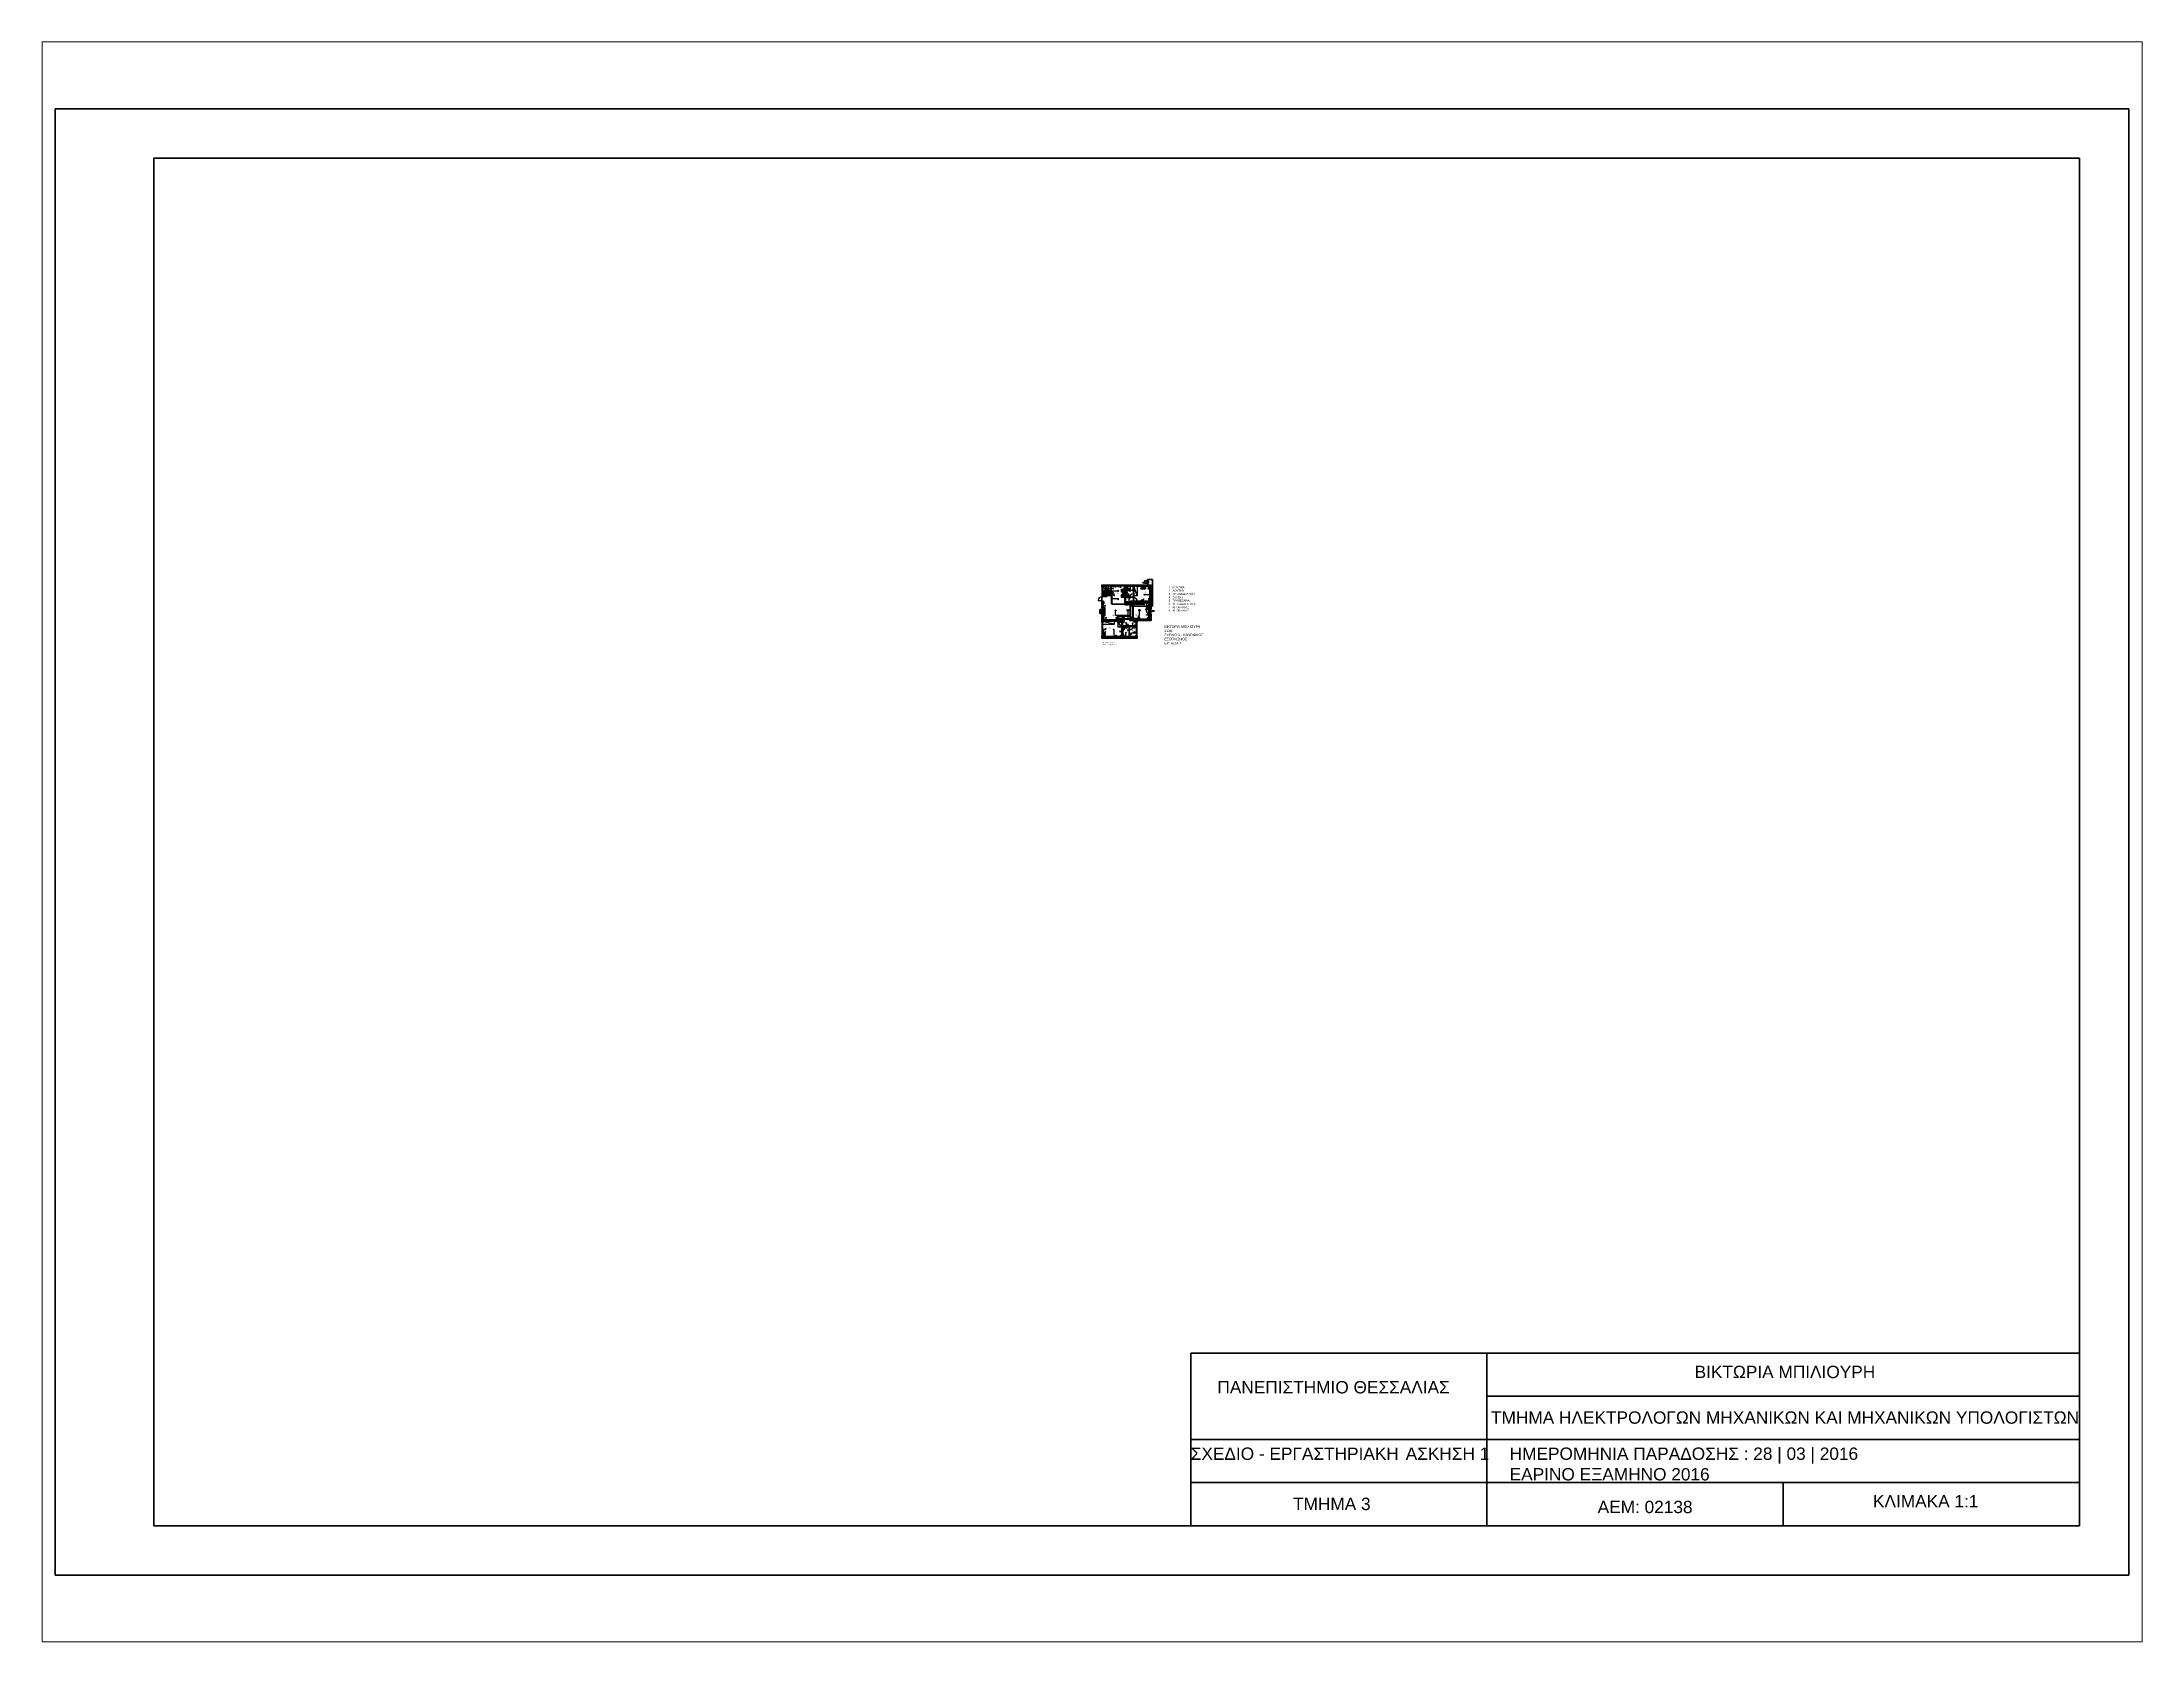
# Paper-space layout 'Layout1' of a CAD drawing. Header units: metres. Extents: x 1.05 to 9.45, y 0.8 to 7.2.
# The model-space entities are those that its viewports show. They can reach past a viewport. Long polylines and large blocks are cut down to what shows.
import ezdxf

# ---------------------------------------------------------------- set-up
doc = ezdxf.new("R2010")
doc.units = ezdxf.units.M
doc.header["$MEASUREMENT"] = 0
doc.linetypes.add('ACAD_ISO02W100', pattern=[15, 12, -3])
for name, color, linetype in [('1', 7, 'Continuous'), ('10', 7, 'Continuous'), ('2', 7, 'Continuous'), ('3', 7, 'Continuous'), ('4', 7, 'Continuous'), ('5', 7, 'Continuous'), ('6', 7, 'Continuous'), ('7', 7, 'Continuous'), ('8', 7, 'Continuous'), ('9', 7, 'Continuous'), ('ilektrikes syskeyes', 7, 'Continuous'), ('themeliaki geiwsi', 1, 'ACAD_ISO02W100'), ('γραμματα', 7, 'Continuous'), ('επιπλα', 7, 'Continuous'), ('κολωνες', 11, 'Continuous'), ('παραθυρα', 41, 'Continuous'), ('τοιχος', 150, 'Continuous')]:
    doc.layers.add(name, color=color, linetype=linetype)
doc.layers.add('paroxi dei', color=7, linetype='Continuous', lineweight=200)
doc.layers.add('Ορατή', color=7, linetype='Continuous', lineweight=70)
doc.styles.get("Standard").update_dxf_attribs({"font": 'arial.ttf'})
pattern_1 = [(45, (189.09541, 18.460684), (-0.04490128, 0.04490128), [])]

# ---------------------------------------------------------------- blocks, each defined once
blk = doc.blocks.new('plidirio rouxwn')
h = blk.add_hatch(color=256)
h.dxf.hatch_style = 1
h.paths.add_polyline_path([(-0.08, 0, 1), (0.08, 0, 1)])
for radius in [0.17, 0.08]:
    blk.add_circle((0, 0), radius)
at = {"layer": 'επιπλα'}
for p, q in [((-0.3, 0.3), (0.3, 0.3)), ((-0.3, -0.3), (-0.3, 0.3)), ((0.3, 0.3), (0.3, -0.3)), ((0.3, -0.3), (-0.3, -0.3))]:
    blk.add_line(p, q, dxfattribs=at)
blk = doc.blocks.new('ilektrikos pinakas')
h = blk.add_hatch(color=256)
h.dxf.hatch_style = 1
h.paths.add_polyline_path([(0.19, 0.97), (1.39, 0.67), (1.39, 0.97)])
for p, q in [((0.19, 0.97), (1.39, 0.97)), ((0.19, 0.67), (0.19, 0.97)), ((0.19, 0.97), (1.39, 0.67)), ((1.39, 0.67), (0.19, 0.67)), ((1.39, 0.97), (1.39, 0.67))]:
    blk.add_line(p, q)
blk = doc.blocks.new('reymatodoths')
for p, q in [((-0.2, 0.2), (0.2, 0.2)), ((0, 0.2), (0, 0.45))]:
    blk.add_line(p, q)
blk.add_arc((0, 0), 0.201, 7.24205, 172.75795)
blk = doc.blocks.new('komitater')
for p, q in [((-0.17, 0.3), (-0.28, 0.24)), ((-0.04, 0.07), (-0.17, 0.3)), ((0.04, 0.07), (0.17, 0.3)), ((0.17, 0.3), (0.28, 0.24))]:
    blk.add_line(p, q)
blk.add_circle((0, 0), 0.08)
blk = doc.blocks.new('alleretour')
for p, q in [((0.04, 0.07), (0.17, 0.3)), ((0.17, 0.3), (0.28, 0.24)), ((-0.17, -0.3), (-0.29, -0.23)), ((-0.04, -0.07), (-0.17, -0.3))]:
    blk.add_line(p, q)
blk.add_circle((0, 0), 0.08)
blk = doc.blocks.new('ilektriki kouzina')
h = blk.add_hatch(color=256)
h.dxf.hatch_style = 1
h.paths.add_polyline_path([(0.07, 0, 1), (-0.07, 0, 1)])
h.paths.add_polyline_path([(-0.06, -0.27, 1), (-0.2, -0.27, 1)])
h.paths.add_polyline_path([(0.2, -0.27, 1), (0.06, -0.27, 1)])
for centre in [(0, 0), (-0.13, -0.27), (0.13, -0.27)]:
    blk.add_circle(centre, 0.07)
at = {"layer": 'επιπλα'}
for p, q in [((-0.3, 0.16), (0.3, 0.16)), ((-0.3, -0.44), (-0.3, 0.16)), ((0.3, 0.16), (0.3, -0.44)), ((0.3, -0.44), (-0.3, -0.44))]:
    blk.add_line(p, q, dxfattribs=at)
blk = doc.blocks.new('lamp')
for p, q in [((-0.19, 0.18), (0.19, -0.18)), ((-0.19, -0.18), (0.19, 0.18))]:
    blk.add_line(p, q)
blk = doc.blocks.new('aplos')
for p, q in [((0.04, 0.07), (0.17, 0.3)), ((0.17, 0.3), (0.28, 0.24))]:
    blk.add_line(p, q)
blk.add_circle((0, 0), 0.08)
blk = doc.blocks.new('plidirio piatwn')
h = blk.add_hatch(color=256)
h.dxf.hatch_style = 1
h.paths.add_polyline_path([(-0.08, 0, 1), (0.08, 0, 1)])
for p, q in [((-0.12, 0.12), (-0.3, 0.3)), ((0.12, 0.12), (0.3, 0.3)), ((-0.12, -0.12), (-0.3, -0.3)), ((0.12, -0.12), (0.3, -0.3))]:
    blk.add_line(p, q)
for radius in [0.17, 0.08]:
    blk.add_circle((0, 0), radius)
at = {"layer": 'επιπλα'}
for p, q in [((-0.3, 0.3), (0.3, 0.3)), ((-0.3, -0.3), (-0.3, 0.3)), ((0.3, 0.3), (0.3, -0.3)), ((0.3, -0.3), (-0.3, -0.3))]:
    blk.add_line(p, q, dxfattribs=at)
blk = doc.blocks.new('thermosifwnas')
h = blk.add_hatch(color=256)
h.dxf.hatch_style = 1
h.paths.add_polyline_path([(0.08, 0, 1), (-0.08, 0, 1)])
for p, q in [((0.2, 0), (0.51, 0)), ((0.46, -0.04), (0.46, 0.04))]:
    blk.add_line(p, q)
for radius in [0.2, 0.08]:
    blk.add_circle((0, 0), radius)

msp = doc.modelspace()

# ---------------------------------------------------------------- hatches: boundary and pattern name
at = {"layer": '1'}
h = msp.add_hatch(color=256, dxfattribs=at)
h.dxf.hatch_style = 1
h.paths.add_polyline_path([(285.42, 267.89), (285.46, 267.89), (285.5, 267.89, 1)])
h.paths.add_polyline_path([(285.5, 267.89), (285.46, 267.89), (285.46, 267.85, 0.414214)])
h.paths.add_polyline_path([(285.46, 267.89), (285.42, 267.89, 0.414214), (285.46, 267.85)])
h = msp.add_hatch(dxfattribs=at)
h.set_pattern_fill('ANSI31', color=256)
h.paths.add_polyline_path([(287.84, 264.97), (287.84, 264.93), (287.88, 264.93, 0.414214)])
h.paths.add_polyline_path([(287.84, 264.97, 0.414214), (287.8, 264.93), (287.84, 264.93)])
h.paths.add_polyline_path([(287.88, 264.93), (287.84, 264.93), (287.8, 264.93, 1)])
h.paths.add_polyline_path([(289.5, 265.38), (289.5, 265.3, 0.414214), (289.54, 265.34, 0.414214)])
h.paths.add_polyline_path([(289.5, 265.38, 0.414214), (289.46, 265.34), (289.5, 265.34)])
h.paths.add_polyline_path([(289.5, 265.34), (289.46, 265.34, 0.414214), (289.5, 265.3)])
h.paths.add_polyline_path([(289.45, 266.31), (289.45, 266.23, 0.414214), (289.49, 266.27, 0.414214)])
h = msp.add_hatch(color=256, dxfattribs=at)
h.dxf.hatch_style = 1
h.paths.add_polyline_path([(288, 267.89), (288.04, 267.89), (288.08, 267.89, 1)])
h.paths.add_polyline_path([(288.08, 267.89), (288.04, 267.89), (288.04, 267.85, 0.414214)])
h.paths.add_polyline_path([(288.04, 267.89), (288, 267.89, 0.414214), (288.04, 267.85)])
h = msp.add_hatch(color=256, dxfattribs=at)
h.dxf.hatch_style = 1
h.paths.add_polyline_path([(288.12, 265.03), (288.12, 265), (288.16, 265, 0.385336)])
h.paths.add_polyline_path([(288.12, 265.03, 0.396846), (288.08, 265), (288.12, 265)])
h.paths.add_polyline_path([(288.16, 264.99, 0.019909), (288.16, 265), (288.12, 265), (288.08, 265, 0.019909), (288.08, 264.99, 1)])
h = msp.add_hatch(color=256, dxfattribs=at)
h.dxf.hatch_style = 1
h.paths.add_polyline_path([(288.25, 267.89), (288.33, 267.89, 1)])
h.paths.add_polyline_path([(288.29, 267.89), (288.25, 267.89, 0.414214), (288.29, 267.85)])
h.paths.add_polyline_path([(288.33, 267.89), (288.29, 267.89), (288.29, 267.85, 0.414214)])
h = msp.add_hatch(color=256, dxfattribs=at)
h.dxf.hatch_style = 1
h.paths.add_polyline_path([(288.53, 267.89), (288.61, 267.89, 1)])
h.paths.add_polyline_path([(288.61, 267.89), (288.57, 267.89), (288.57, 267.85, 0.414214)])
h.paths.add_polyline_path([(288.57, 267.89), (288.53, 267.89, 0.414214), (288.57, 267.85)])
h = msp.add_hatch(color=256, dxfattribs=at)
h.dxf.hatch_style = 1
h.paths.add_polyline_path([(289.45, 266.31), (289.45, 266.23, 0.414214), (289.49, 266.27, 0.414214)])
h.paths.add_polyline_path([(289.45, 266.31, 0.414214), (289.41, 266.27), (289.45, 266.27)])
h.paths.add_polyline_path([(289.45, 266.27), (289.41, 266.27, 0.414214), (289.45, 266.23)])
at = {"layer": '10'}
h = msp.add_hatch(color=256, dxfattribs=at)
h.dxf.hatch_style = 1
h.paths.add_polyline_path([(284.23, 261.4), (284.23, 261.36), (284.27, 261.36, 0.414214)])
h.paths.add_polyline_path([(284.23, 261.4, 0.414214), (284.19, 261.36), (284.23, 261.36)])
h.paths.add_polyline_path([(284.27, 261.36), (284.23, 261.36), (284.19, 261.36, 1)])
h = msp.add_hatch(color=256, dxfattribs=at)
h.dxf.hatch_style = 1
h.paths.add_polyline_path([(285.03, 261.4), (285.03, 261.36), (285.07, 261.36, 0.414214)])
h.paths.add_polyline_path([(285.03, 261.4, 0.414214), (284.99, 261.36), (285.03, 261.36)])
h.paths.add_polyline_path([(285.07, 261.36), (285.03, 261.36), (284.99, 261.36, 1)])
h = msp.add_hatch(color=256, dxfattribs=at)
h.dxf.hatch_style = 1
h.paths.add_polyline_path([(285.52, 261.4), (285.52, 261.36), (285.56, 261.36, 0.414214)])
h.paths.add_polyline_path([(285.52, 261.4, 0.414214), (285.48, 261.36), (285.52, 261.36)])
h.paths.add_polyline_path([(285.56, 261.36), (285.52, 261.36), (285.48, 261.36, 1)])
h = msp.add_hatch(color=256, dxfattribs=at)
h.dxf.hatch_style = 1
h.paths.add_polyline_path([(287.16, 261.5, 0.414214), (287.12, 261.46), (287.16, 261.46)])
h.paths.add_polyline_path([(287.16, 261.5), (287.16, 261.46), (287.16, 261.42, 0.414214), (287.2, 261.46, 0.414214)])
h.paths.add_polyline_path([(287.16, 261.46), (287.12, 261.46, 0.414214), (287.16, 261.42)])
h = msp.add_hatch(color=256, dxfattribs=at)
h.dxf.hatch_style = 1
h.paths.add_polyline_path([(289.18, 263.64), (289.18, 263.56, 0.414214), (289.22, 263.6, 0.414214)])
h.paths.add_polyline_path([(289.18, 263.64, 0.414214), (289.14, 263.6), (289.18, 263.6)])
h.paths.add_polyline_path([(289.18, 263.6), (289.14, 263.6, 0.414214), (289.18, 263.56)])
h = msp.add_hatch(color=256, dxfattribs=at)
h.dxf.hatch_style = 1
h.paths.add_polyline_path([(289.18, 262.18), (289.18, 262.1, 0.414214), (289.22, 262.14, 0.414214)])
h.paths.add_polyline_path([(289.18, 262.18, 0.414214), (289.14, 262.14), (289.18, 262.14)])
h.paths.add_polyline_path([(289.18, 262.14), (289.14, 262.14, 0.414214), (289.18, 262.1)])
at = {"layer": '2'}
h = msp.add_hatch(color=256, dxfattribs=at)
h.dxf.hatch_style = 1
h.paths.add_polyline_path([(286.01, 268), (286.05, 268), (286.09, 268, 1)])
h.paths.add_polyline_path([(286.09, 268), (286.05, 268), (286.05, 267.96, 0.414214)])
h.paths.add_polyline_path([(286.05, 268), (286.01, 268, 0.414214), (286.05, 267.96)])
h = msp.add_hatch(color=256, dxfattribs=at)
h.dxf.hatch_style = 1
h.paths.add_polyline_path([(287.64, 268), (287.68, 268), (287.72, 268, 1)])
h.paths.add_polyline_path([(287.72, 268), (287.68, 268), (287.68, 267.96, 0.414214)])
h.paths.add_polyline_path([(287.68, 268), (287.64, 268, 0.414214), (287.68, 267.96)])
h = msp.add_hatch(color=256, dxfattribs=at)
h.dxf.hatch_style = 1
h.paths.add_polyline_path([(287.84, 264.97), (287.84, 264.93), (287.88, 264.93, 0.414214)])
h.paths.add_polyline_path([(287.84, 264.97, 0.414214), (287.8, 264.93), (287.84, 264.93)])
h.paths.add_polyline_path([(287.88, 264.93), (287.8, 264.93, 1)])
h = msp.add_hatch(color=256, dxfattribs=at)
h.dxf.hatch_style = 1
h.paths.add_polyline_path([(289.25, 267.78), (289.25, 267.74), (289.29, 267.74, 0.414214)])
h.paths.add_polyline_path([(289.29, 267.74), (289.25, 267.74), (289.21, 267.74, 1)])
h.paths.add_polyline_path([(289.25, 267.78, 0.414214), (289.21, 267.74), (289.25, 267.74)])
h = msp.add_hatch(color=256, dxfattribs=at)
h.dxf.hatch_style = 1
h.paths.add_polyline_path([(289.5, 265.38), (289.5, 265.3, 0.414214), (289.54, 265.34, 0.414214)])
h.paths.add_polyline_path([(289.5, 265.38, 0.414214), (289.46, 265.34), (289.5, 265.34)])
h.paths.add_polyline_path([(289.5, 265.34), (289.46, 265.34, 0.414214), (289.5, 265.3)])
at = {"layer": '3'}
h = msp.add_hatch(color=256, dxfattribs=at)
h.dxf.hatch_style = 1
h.paths.add_polyline_path([(286.23, 261.06), (286.31, 261.06, 1)])
h.paths.add_polyline_path([(286.27, 261.06), (286.23, 261.06, 0.201358), (286.25, 261.03), (286.27, 261.03)])
h.paths.add_polyline_path([(286.31, 261.06), (286.27, 261.06), (286.27, 261.03), (286.3, 261.03, 0.201358)])
h.paths.add_polyline_path([(286.3, 261.03), (286.27, 261.03), (286.27, 261.02, 0.196469)])
h.paths.add_polyline_path([(286.27, 261.03), (286.25, 261.03, 0.196469), (286.27, 261.02)])
h = msp.add_hatch(color=256, dxfattribs=at)
h.dxf.hatch_style = 1
h.paths.add_polyline_path([(286.69, 259.93), (286.69, 259.9), (286.69, 259.87, 0.414214), (286.72, 259.9, 0.414214)])
h.paths.add_polyline_path([(286.69, 259.93, 0.414214), (286.66, 259.9), (286.69, 259.9)])
h.paths.add_polyline_path([(286.69, 259.9), (286.66, 259.9, 0.414214), (286.69, 259.87)])
h = msp.add_hatch(color=256, dxfattribs=at)
h.dxf.hatch_style = 1
h.paths.add_polyline_path([(285.23, 257.72), (285.23, 257.68), (285.27, 257.68, 0.414214)])
h.paths.add_polyline_path([(285.23, 257.72, 0.414214), (285.19, 257.68), (285.23, 257.68)])
h.paths.add_polyline_path([(285.27, 257.68), (285.23, 257.68), (285.19, 257.68, 1)])
h = msp.add_hatch(color=256, dxfattribs=at)
h.dxf.hatch_style = 1
h.paths.add_polyline_path([(285.47, 257.72), (285.47, 257.68), (285.51, 257.68, 0.414214)])
h.paths.add_polyline_path([(285.47, 257.72, 0.414214), (285.43, 257.68), (285.47, 257.68)])
h.paths.add_polyline_path([(285.51, 257.68), (285.47, 257.68), (285.43, 257.68, 1)])
h = msp.add_hatch(color=256, dxfattribs=at)
h.dxf.hatch_style = 1
h.paths.add_polyline_path([(286.69, 258.68), (286.69, 258.6, 0.414207), (286.73, 258.64, 0.414207)])
h.paths.add_polyline_path([(286.69, 258.68, 0.41422), (286.65, 258.64), (286.69, 258.64)])
h.paths.add_polyline_path([(286.69, 258.64), (286.65, 258.64, 0.41422), (286.69, 258.6)])
at = {"layer": '4'}
h = msp.add_hatch(color=256, dxfattribs=at)
h.dxf.hatch_style = 1
h.paths.add_polyline_path([(284.69, 259.99, 0.414214), (284.65, 259.95), (284.69, 259.95)])
h.paths.add_polyline_path([(284.69, 259.99), (284.69, 259.95), (284.73, 259.95, 0.414214)])
h.paths.add_polyline_path([(284.73, 259.95), (284.69, 259.95), (284.65, 259.95, 1)])
h = msp.add_hatch(color=256, dxfattribs=at)
h.dxf.hatch_style = 1
h.paths.add_polyline_path([(285.99, 259.99), (285.99, 259.95), (286.03, 259.95, 0.414214)])
h.paths.add_polyline_path([(285.99, 259.99, 0.414214), (285.95, 259.95), (285.99, 259.95)])
h.paths.add_polyline_path([(286.03, 259.95), (285.95, 259.95, 1)])
h = msp.add_hatch(color=256, dxfattribs=at)
h.dxf.hatch_style = 1
h.paths.add_polyline_path([(286.51, 259.99), (286.51, 259.95), (286.55, 259.95, 0.414214)])
h.paths.add_polyline_path([(286.51, 259.99, 0.414214), (286.47, 259.95), (286.51, 259.95)])
h.paths.add_polyline_path([(286.55, 259.95), (286.47, 259.95, 1)])
h = msp.add_hatch(color=256, dxfattribs=at)
h.dxf.hatch_style = 1
h.paths.add_polyline_path([(286.74, 259.99), (286.74, 259.95), (286.74, 259.91, 0.414214), (286.78, 259.95, 0.414214)])
h.paths.add_polyline_path([(286.74, 259.99, 0.414214), (286.7, 259.95), (286.74, 259.95)])
h.paths.add_polyline_path([(286.74, 259.95), (286.7, 259.95, 0.414214), (286.74, 259.91)])
h = msp.add_hatch(color=256, dxfattribs=at)
h.dxf.hatch_style = 1
h.paths.add_polyline_path([(286.74, 259.55), (286.74, 259.51), (286.74, 259.47, 0.414214), (286.78, 259.51, 0.414214)])
h.paths.add_polyline_path([(286.74, 259.55, 0.414214), (286.7, 259.51), (286.74, 259.51)])
h.paths.add_polyline_path([(286.74, 259.51), (286.7, 259.51, 0.414214), (286.74, 259.47)])
h = msp.add_hatch(color=256, dxfattribs=at)
h.dxf.hatch_style = 1
h.paths.add_polyline_path([(284.63, 257.8), (284.63, 257.76), (284.67, 257.76, 0.414214)])
h.paths.add_polyline_path([(284.63, 257.8, 0.414214), (284.59, 257.76), (284.63, 257.76)])
h.paths.add_polyline_path([(284.67, 257.76), (284.63, 257.76), (284.59, 257.76, 1)])
h = msp.add_hatch(color=256, dxfattribs=at)
h.dxf.hatch_style = 1
h.paths.add_polyline_path([(286.74, 258.53), (286.74, 258.49), (286.74, 258.45, 0.414214), (286.78, 258.49, 0.414214)])
h.paths.add_polyline_path([(286.74, 258.53, 0.414214), (286.7, 258.49), (286.74, 258.49)])
h.paths.add_polyline_path([(286.74, 258.49), (286.7, 258.49, 0.414214), (286.74, 258.45)])
at = {"layer": '5'}
h = msp.add_hatch(color=256, dxfattribs=at)
h.dxf.hatch_style = 1
h.paths.add_polyline_path([(282.62, 257.68), (282.62, 257.64), (282.66, 257.64, 0.414214)])
h.paths.add_polyline_path([(282.62, 257.68, 0.414214), (282.58, 257.64), (282.62, 257.64)])
h.paths.add_polyline_path([(282.66, 257.64), (282.62, 257.64), (282.58, 257.64, 1)])
h = msp.add_hatch(color=256, dxfattribs=at)
h.dxf.hatch_style = 1
h.paths.add_polyline_path([(283.56, 257.67), (283.56, 257.63), (283.6, 257.63, 0.414214)])
h.paths.add_polyline_path([(283.56, 257.67, 0.414214), (283.52, 257.63), (283.56, 257.63)])
h.paths.add_polyline_path([(283.6, 257.63), (283.56, 257.63), (283.52, 257.63, 1)])
h = msp.add_hatch(color=256, dxfattribs=at)
h.dxf.hatch_style = 1
h.paths.add_polyline_path([(283.82, 258.87, 0.414214), (283.78, 258.83), (283.82, 258.83)])
h.paths.add_polyline_path([(283.84, 258.87, 0.099206), (283.82, 258.87), (283.82, 258.83), (283.82, 258.79, 0.099206), (283.84, 258.79)])
h.paths.add_polyline_path([(283.84, 258.87), (283.84, 258.79, 0.302574), (283.86, 258.83, 0.302574)])
h.paths.add_polyline_path([(283.82, 258.83), (283.78, 258.83, 0.414214), (283.82, 258.79)])
at = {"layer": '6'}
h = msp.add_hatch(color=256, dxfattribs=at)
h.dxf.hatch_style = 1
h.paths.add_polyline_path([(283.72, 259.93, 0.414214), (283.68, 259.89), (283.72, 259.89)])
h.paths.add_polyline_path([(283.72, 259.93), (283.72, 259.89), (283.72, 259.85, 0.414214), (283.76, 259.89, 0.414214)])
h.paths.add_polyline_path([(283.72, 259.89), (283.68, 259.89, 0.414214), (283.72, 259.85)])
h = msp.add_hatch(color=256, dxfattribs=at)
h.dxf.hatch_style = 1
h.paths.add_polyline_path([(280.06, 258.65, 0.414214), (280.02, 258.61, 0.414214), (280.06, 258.57)])
h.paths.add_polyline_path([(280.06, 258.65), (280.06, 258.61), (280.1, 258.61, 0.414214)])
h.paths.add_polyline_path([(280.1, 258.61), (280.06, 258.61), (280.06, 258.57, 0.414214)])
h = msp.add_hatch(color=256, dxfattribs=at)
h.dxf.hatch_style = 1
h.paths.add_polyline_path([(280.06, 258.41, 0.414214), (280.02, 258.37, 0.414214), (280.06, 258.33)])
h.paths.add_polyline_path([(280.06, 258.41), (280.06, 258.37), (280.1, 258.37, 0.414214)])
h.paths.add_polyline_path([(280.1, 258.37), (280.06, 258.37), (280.06, 258.33, 0.414214)])
h = msp.add_hatch(color=256, dxfattribs=at)
h.dxf.hatch_style = 1
h.paths.add_polyline_path([(282.16, 257.83), (282.16, 257.79), (282.2, 257.79, 0.414214)])
h.paths.add_polyline_path([(282.16, 257.83, 0.414214), (282.12, 257.79), (282.16, 257.79)])
h.paths.add_polyline_path([(282.2, 257.79), (282.16, 257.79), (282.12, 257.79, 1)])
at = {"layer": '7'}
h = msp.add_hatch(color=256, dxfattribs=at)
h.dxf.hatch_style = 1
h.paths.add_polyline_path([(282.47, 268.01), (282.55, 268.01, 1)])
h.paths.add_polyline_path([(282.55, 268.01), (282.51, 268.01), (282.51, 267.97, 0.414214)])
h.paths.add_polyline_path([(282.51, 268.01), (282.47, 268.01, 0.414214), (282.51, 267.97)])
h = msp.add_hatch(color=256, dxfattribs=at)
h.dxf.hatch_style = 1
h.paths.add_polyline_path([(283.49, 268.03), (283.53, 268.03), (283.57, 268.03, 1)])
h.paths.add_polyline_path([(283.57, 268.03), (283.53, 268.03), (283.53, 267.99, 0.414214)])
h.paths.add_polyline_path([(283.53, 268.03), (283.49, 268.03, 0.414214), (283.53, 267.99)])
h = msp.add_hatch(color=256, dxfattribs=at)
h.dxf.hatch_style = 1
h.paths.add_polyline_path([(281.72, 267.53), (281.72, 267.49), (281.76, 267.49, 0.414214)])
h.paths.add_polyline_path([(281.76, 267.49), (281.72, 267.49), (281.72, 267.45, 0.414214)])
h.paths.add_polyline_path([(281.72, 267.49), (281.72, 267.53, 0.414214), (281.68, 267.49, 0.414214), (281.72, 267.45)])
h = msp.add_hatch(color=256, dxfattribs=at)
h.dxf.hatch_style = 1
h.paths.add_polyline_path([(281.72, 266.63), (281.72, 266.59), (281.76, 266.59, 0.414214)])
h.paths.add_polyline_path([(281.76, 266.59), (281.72, 266.59), (281.72, 266.55, 0.414214)])
h.paths.add_polyline_path([(281.72, 266.63, 0.414214), (281.68, 266.59, 0.414214), (281.72, 266.55)])
at = {"layer": '8'}
h = msp.add_hatch(color=256, dxfattribs=at)
h.dxf.hatch_style = 1
h.paths.add_polyline_path([(281.86, 266.26), (281.86, 266.22), (281.9, 266.22, 0.414214)])
h.paths.add_polyline_path([(281.9, 266.22), (281.86, 266.22), (281.86, 266.18, 0.414214)])
h.paths.add_polyline_path([(281.86, 266.22), (281.86, 266.26, 0.414214), (281.82, 266.22, 0.414214), (281.86, 266.18)])
h = msp.add_hatch(color=256, dxfattribs=at)
h.dxf.hatch_style = 1
h.paths.add_polyline_path([(281.86, 265.44), (281.86, 265.4), (281.9, 265.4, 0.414214)])
h.paths.add_polyline_path([(281.9, 265.4), (281.86, 265.4), (281.86, 265.36, 0.414214)])
h.paths.add_polyline_path([(281.86, 265.4), (281.86, 265.44, 0.414214), (281.82, 265.4, 0.414214), (281.86, 265.36)])
at = {"layer": '9'}
h = msp.add_hatch(color=256, dxfattribs=at)
h.dxf.hatch_style = 1
h.paths.add_polyline_path([(288.83, 264.7), (288.91, 264.7, 1)])
h.paths.add_polyline_path([(288.91, 264.7), (288.87, 264.7), (288.87, 264.66, 0.414214)])
h.paths.add_polyline_path([(288.87, 264.7), (288.83, 264.7, 0.414214), (288.87, 264.66)])
h = msp.add_hatch(color=256, dxfattribs=at)
h.dxf.hatch_style = 1
h.paths.add_polyline_path([(280.58, 261.21), (280.58, 261.17), (280.62, 261.17, 0.414214)])
h.paths.add_polyline_path([(280.58, 261.21, 0.414214), (280.54, 261.17), (280.58, 261.17)])
h.paths.add_polyline_path([(280.62, 261.17), (280.58, 261.17), (280.54, 261.17, 1)])
h = msp.add_hatch(color=256, dxfattribs=at)
h.dxf.hatch_style = 1
h.paths.add_polyline_path([(282.68, 261.21), (282.68, 261.17), (282.72, 261.17, 0.414214)])
h.paths.add_polyline_path([(282.68, 261.21, 0.414214), (282.64, 261.17), (282.68, 261.17)])
h.paths.add_polyline_path([(282.72, 261.17), (282.68, 261.17), (282.64, 261.17, 1)])
h = msp.add_hatch(color=256, dxfattribs=at)
h.dxf.hatch_style = 1
h.paths.add_polyline_path([(283.88, 261.27), (283.88, 261.23), (283.92, 261.23, 0.414214)])
h.paths.add_polyline_path([(283.88, 261.27, 0.414214), (283.84, 261.23), (283.88, 261.23)])
h.paths.add_polyline_path([(283.92, 261.23), (283.88, 261.23), (283.84, 261.23, 1)])
h = msp.add_hatch(color=256, dxfattribs=at)
h.dxf.hatch_style = 1
h.paths.add_polyline_path([(285.82, 261.27), (285.82, 261.23), (285.86, 261.23, 0.414214)])
h.paths.add_polyline_path([(285.82, 261.27, 0.414214), (285.78, 261.23), (285.82, 261.23)])
h.paths.add_polyline_path([(285.86, 261.23), (285.82, 261.23), (285.78, 261.23, 1)])
h = msp.add_hatch(color=256, dxfattribs=at)
h.dxf.hatch_style = 1
h.paths.add_polyline_path([(289.06, 261.26), (289.06, 261.22), (289.1, 261.22, 0.414214)])
h.paths.add_polyline_path([(289.06, 261.26, 0.414214), (289.02, 261.22), (289.06, 261.22)])
h.paths.add_polyline_path([(289.1, 261.22), (289.06, 261.22), (289.02, 261.22, 1)])
h.paths.add_polyline_path([(287.35, 261.26), (287.35, 261.22), (287.39, 261.22, 0.414214)])
h.paths.add_polyline_path([(287.39, 261.22), (287.35, 261.22), (287.31, 261.22, 1)])
h.paths.add_polyline_path([(287.35, 261.26, 0.414214), (287.31, 261.22), (287.35, 261.22)])
at = {"layer": 'paroxi dei'}
h = msp.add_hatch(color=256, dxfattribs=at)
h.dxf.hatch_style = 1
h.paths.add_polyline_path([(289.05, 268.54), (289.02, 268.49), (289.05, 268.49), (289.08, 268.49)])
h.paths.add_polyline_path([(289.05, 268.49), (289.05, 268.49), (289.05, 268.49), (289.05, 268.32), (289.05, 268.32)])
at = {"layer": 'κολωνες'}
h = msp.add_hatch(dxfattribs=at)
h.set_pattern_fill('LINE', color=256, scale=0.02, angle=45, style=0)
h.set_pattern_definition(pattern_1)
h.paths.add_polyline_path([(279.74, 268.23), (280.14, 268.23), (280.14, 267.98), (279.99, 267.98), (279.99, 267.83), (279.74, 267.83)])
h = msp.add_hatch(dxfattribs=at)
h.set_pattern_fill('LINE', color=256, scale=0.02, angle=45, style=0)
h.set_pattern_definition([(45, (185.67132, 23.36725), (-0.04490128, 0.04490128), [])])
h.paths.add_polyline_path([(283.08, 267.98), (283.08, 268.23), (283.33, 268.23), (283.33, 267.98)])
h = msp.add_hatch(dxfattribs=at)
h.set_pattern_fill('LINE', color=256, scale=0.02, angle=45, style=0)
h.set_pattern_definition([(45, (189.28132, 23.36725), (-0.04490128, 0.04490128), [])])
h.paths.add_polyline_path([(286.69, 267.98), (286.69, 268.23), (286.94, 268.23), (286.94, 267.98)])
h = msp.add_hatch(dxfattribs=at)
h.set_pattern_fill('LINE', color=256, scale=0.02, angle=45, style=0)
h.set_pattern_definition(pattern_1)
h.paths.add_polyline_path([(289.74, 268.23), (289.74, 267.83), (289.49, 267.83), (289.49, 267.98), (289.34, 267.98), (289.34, 268.23)])
h = msp.add_hatch(dxfattribs=at)
h.set_pattern_fill('LINE', color=256, scale=0.02, angle=45, style=0)
h.set_pattern_definition([(45, (189.09541, 22.060684), (-0.04490128, 0.04490128), [])])
h.paths.add_polyline_path([(279.74, 264.63), (279.74, 265.03), (279.99, 265.03), (279.99, 264.88), (280.14, 264.88), (280.14, 264.63)])
h = msp.add_hatch(dxfattribs=at)
h.set_pattern_fill('LINE', color=256, scale=0.02, angle=45, style=0)
h.set_pattern_definition([(45, (189.09541, 14.860684), (-0.04490128, 0.04490128), [])])
h.paths.add_polyline_path([(279.74, 264.63), (280.14, 264.63), (280.14, 264.38), (279.99, 264.38), (279.99, 264.23), (279.74, 264.23)])
h = msp.add_hatch(dxfattribs=at)
h.set_pattern_fill('LINE', color=256, scale=0.02, angle=45, style=0)
h.set_pattern_definition([(45, (187.373694, 20.01725), (-0.04490128, 0.04490128), [])])
h.paths.add_polyline_path([(284.78, 264.63), (284.78, 264.88), (285.03, 264.88), (285.03, 264.63)])
h = msp.add_hatch(dxfattribs=at)
h.set_pattern_fill('LINE', color=256, scale=0.02, angle=45, style=0)
h.set_pattern_definition([(45, (187.373694, 19.76725), (-0.04490128, 0.04490128), [])])
h.paths.add_polyline_path([(284.78, 264.38), (284.78, 264.63), (285.03, 264.63), (285.03, 264.38)])
h = msp.add_hatch(dxfattribs=at)
h.set_pattern_fill('LINE', color=256, scale=0.02, angle=45, style=0)
h.set_pattern_definition(pattern_1)
h.paths.add_polyline_path([(289.74, 264.63), (289.74, 264.23), (289.49, 264.23), (289.49, 264.38), (289.34, 264.38), (289.34, 264.63)])
h.paths.add_polyline_path([(289.74, 264.63), (289.34, 264.63), (289.34, 264.88), (289.49, 264.88), (289.49, 265.03), (289.74, 265.03)])
h = msp.add_hatch(dxfattribs=at)
h.set_pattern_fill('LINE', color=256, scale=0.02, angle=45, style=0)
h.set_pattern_definition(pattern_1)
h.paths.add_polyline_path([(279.74, 261.03), (279.74, 261.43), (279.99, 261.43), (279.99, 261.28), (280.14, 261.28), (280.14, 261.03)])
h = msp.add_hatch(dxfattribs=at)
h.set_pattern_fill('LINE', color=256, scale=0.02, angle=45, style=0)
h.set_pattern_definition([(45, (189.09541, 11.260684), (-0.04490128, 0.04490128), [])])
h.paths.add_polyline_path([(279.74, 261.03), (280.14, 261.03), (280.14, 260.78), (279.99, 260.78), (279.99, 260.63), (279.74, 260.63)])
h = msp.add_hatch(dxfattribs=at)
h.set_pattern_fill('LINE', color=256, scale=0.02, angle=45, style=0)
h.set_pattern_definition([(45, (185.67132, 16.41725), (-0.04490128, 0.04490128), [])])
h.paths.add_polyline_path([(283.08, 261.03), (283.08, 261.28), (283.33, 261.28), (283.33, 261.03)])
h = msp.add_hatch(dxfattribs=at)
h.set_pattern_fill('LINE', color=256, scale=0.02, angle=45, style=0)
h.set_pattern_definition([(45, (185.67132, 16.16725), (-0.04490128, 0.04490128), [])])
h.paths.add_polyline_path([(283.08, 260.78), (283.08, 261.03), (283.33, 261.03), (283.33, 260.78)])
h = msp.add_hatch(dxfattribs=at)
h.set_pattern_fill('LINE', color=256, scale=0.02, angle=45, style=0)
h.set_pattern_definition(pattern_1)
h.paths.add_polyline_path([(286.94, 261.03), (286.94, 260.63), (286.69, 260.63), (286.69, 260.78), (286.54, 260.78), (286.54, 261.03)])
h = msp.add_hatch(dxfattribs=at)
h.set_pattern_fill('LINE', color=256, scale=0.02, angle=45, style=0)
h.set_pattern_definition([(45, (189.28132, 16.41725), (-0.04490128, 0.04490128), [])])
h.paths.add_polyline_path([(286.69, 261.03), (286.69, 261.28), (286.94, 261.28), (286.94, 261.03)])
h = msp.add_hatch(dxfattribs=at)
h.set_pattern_fill('LINE', color=256, scale=0.02, angle=45, style=0)
h.set_pattern_definition(pattern_1)
h.paths.add_polyline_path([(289.74, 261.03), (289.34, 261.03), (289.34, 261.28), (289.49, 261.28), (289.49, 261.43), (289.74, 261.43)])
h = msp.add_hatch(dxfattribs=at)
h.set_pattern_fill('LINE', color=256, scale=0.02, angle=45, style=0)
h.set_pattern_definition(pattern_1)
h.paths.add_polyline_path([(279.74, 257.43), (279.74, 257.83), (279.99, 257.83), (279.99, 257.68), (280.14, 257.68), (280.14, 257.43)])
h = msp.add_hatch(dxfattribs=at)
h.set_pattern_fill('LINE', color=256, scale=0.02, angle=45, style=0)
h.set_pattern_definition([(45, (185.67132, 12.81725), (-0.04490128, 0.04490128), [])])
h.paths.add_polyline_path([(283.08, 257.43), (283.08, 257.68), (283.33, 257.68), (283.33, 257.43)])
h = msp.add_hatch(dxfattribs=at)
h.set_pattern_fill('LINE', color=256, scale=0.02, angle=45, style=0)
h.set_pattern_definition(pattern_1)
h.paths.add_polyline_path([(286.94, 257.43), (286.54, 257.43), (286.54, 257.68), (286.69, 257.68), (286.69, 257.83), (286.94, 257.83)])
at = {"layer": 'παραθυρα'}
for points in [[(279.06, 265.11), (279.06, 265.06), (278.98, 265.06), (278.98, 265.11)], [(279.7, 265.06), (279.7, 265.11), (279.78, 265.11), (279.78, 265.06)], [(286.07, 266.35), (286.12, 266.35), (286.12, 266.42), (286.07, 266.42)], [(286.12, 265.8), (286.07, 265.8), (286.07, 265.73), (286.12, 265.73)], [(286.29, 264.81), (286.29, 264.86), (286.22, 264.86), (286.22, 264.81)], [(286.94, 264.86), (286.94, 264.81), (287.02, 264.81), (287.02, 264.86)], [(289.76, 267.65), (289.81, 267.65), (289.81, 267.73), (289.76, 267.73)], [(289.81, 267.15), (289.76, 267.15), (289.76, 267.08), (289.81, 267.08)], [(289.76, 265.7), (289.81, 265.7), (289.81, 265.78), (289.76, 265.78)], [(289.81, 265.2), (289.76, 265.2), (289.76, 265.13), (289.81, 265.13)], [(283.17, 260.73), (283.17, 260.78), (283.09, 260.78), (283.09, 260.73)], [(283.81, 260.78), (283.81, 260.73), (283.89, 260.73), (283.89, 260.78)], [(283.97, 259.75), (283.97, 259.7), (283.89, 259.7), (283.89, 259.75)], [(284.52, 259.7), (284.52, 259.75), (284.59, 259.75), (284.59, 259.7)], [(285.4, 259.74), (285.45, 259.74), (285.45, 259.81), (285.4, 259.81)], [(287.04, 260.96), (287.04, 261.01), (286.96, 261.01), (286.96, 260.96)], [(287.54, 261.01), (287.54, 260.96), (287.61, 260.96), (287.61, 261.01)], [(288.71, 263.25), (288.71, 263.3), (288.63, 263.3), (288.63, 263.25)], [(288.99, 260.96), (288.99, 261.01), (288.91, 261.01), (288.91, 260.96)], [(289.49, 261.01), (289.49, 260.96), (289.56, 260.96), (289.56, 261.01)], [(289.55, 263.3), (289.55, 263.25), (289.63, 263.25), (289.63, 263.3)], [(280.38, 257.36), (280.38, 257.41), (280.31, 257.41), (280.31, 257.36)], [(280.88, 257.41), (280.88, 257.36), (280.96, 257.36), (280.96, 257.41)], [(282.33, 257.36), (282.33, 257.41), (282.26, 257.41), (282.26, 257.36)], [(282.83, 257.41), (282.83, 257.36), (282.91, 257.36), (282.91, 257.41)], [(285.45, 259.19), (285.4, 259.19), (285.4, 259.12), (285.45, 259.12)]]:
    msp.add_hatch(color=256, dxfattribs=at).paths.add_polyline_path(points)
h = msp.add_hatch(dxfattribs=at)
h.set_pattern_fill('LINE', color=256, scale=0.02, style=0)
h.set_pattern_definition([(0, (189.09541, 18.460684), (0, 0.0635), [])])
h.paths.add_polyline_path([(279.36, 263.21), (279.74, 263.33), (279.91, 263.33), (279.91, 263.41), (280.27, 263.41), (280.27, 262.25), (279.91, 262.25), (279.91, 262.33), (279.74, 262.33), (279.36, 262.44)])

# ---------------------------------------------------------------- linework, layer by layer
at = {"linetype": 'Continuous', "lineweight": 70}
for p, q in [((487.76, 364.66), (67.76, 364.66)), ((67.76, 364.66), (67.76, 67.66)), ((487.76, 67.66), (487.76, 364.66)), ((477.76, 354.66), (87.76, 354.66)), ((87.76, 354.66), (87.76, 77.66)), ((477.76, 77.66), (477.76, 354.66)), ((477.76, 112.66), (297.76, 112.66)), ((297.76, 112.66), (297.76, 77.66)), ((87.76, 77.66), (477.76, 77.66)), ((67.76, 67.66), (487.76, 67.66))]:
    msp.add_line(p, q, dxfattribs=at)
for p, q in [((290.08, 263.13), (289.92, 262.97)), ((290.08, 262.8), (289.92, 262.97)), ((290.08, 263.03), (290.08, 263.13)), ((290.08, 263.03), (290.33, 263.03)), ((290.33, 262.9), (290.08, 262.9)), ((290.08, 262.9), (290.08, 262.8)), ((290.33, 263.03), (290.33, 262.9))]:
    msp.add_line(p, q)
at = {"layer": '1'}
for p, q in [((284.72, 266.89), (284.65, 266.82)), ((285.46, 267.89), (284.68, 267.89)), ((284.68, 267.89), (284.68, 265.82)), ((284.68, 265.82), (285.35, 265.82)), ((285.35, 265.82), (285.35, 265.47)), ((285.49, 267.48), (285.42, 267.4)), ((288.04, 267.89), (285.46, 267.89)), ((285.46, 267.89), (285.46, 266.99)), ((285.55, 265), (289.21, 265)), ((285.55, 265), (285.55, 264.47)), ((286.92, 265.03), (286.85, 264.96)), ((287.27, 267.92), (287.2, 267.85)), ((288.08, 267.73), (288.01, 267.66)), ((289.45, 267.89), (288.04, 267.89)), ((288.04, 267.49), (288.04, 267.89)), ((288.15, 265.14), (288.08, 265.07)), ((288.12, 265.19), (288.12, 265)), ((288.22, 267.93), (288.15, 267.86)), ((288.33, 267.75), (288.26, 267.68)), ((288.29, 267.55), (288.29, 267.89)), ((288.36, 266.27), (289.45, 266.27)), ((288.48, 267.92), (288.41, 267.85)), ((288.6, 267.73), (288.53, 267.66)), ((288.57, 267.52), (288.57, 267.89)), ((288.94, 266.3), (288.87, 266.23)), ((289.21, 265), (289.21, 265.02)), ((289.21, 265.02), (289.36, 265.02)), ((289.36, 265.02), (289.36, 265.12)), ((289.36, 265.12), (289.45, 265.12)), ((289.48, 267.17), (289.41, 267.1)), ((289.48, 265.78), (289.41, 265.71)), ((289.45, 265.12), (289.45, 267.89))]:
    msp.add_line(p, q, dxfattribs=at)
for centre in [(285.46, 267.89), (288.04, 267.89), (288.12, 264.99), (288.29, 267.89), (288.57, 267.89), (289.45, 266.27)]:
    msp.add_circle(centre, 0.04, dxfattribs=at)
at = {"layer": '10'}
for p, q in [((286.1, 264.47), (286.1, 264.73)), ((286.1, 264.73), (289.18, 264.73)), ((289.22, 264.1), (289.15, 264.03)), ((289.18, 264.73), (289.18, 261.32)), ((282.58, 262.57), (282.51, 262.5)), ((282.55, 262.01), (282.55, 263.06)), ((282.92, 262.01), (282.55, 262.01)), ((282.92, 261.48), (282.92, 262.01)), ((283.5, 261.48), (282.92, 261.48)), ((283.5, 261.36), (283.5, 261.48)), ((286.09, 261.36), (283.5, 261.36)), ((284.27, 261.57), (284.2, 261.5)), ((284.23, 261.65), (284.23, 261.36)), ((284.72, 261.39), (284.65, 261.32)), ((285.07, 262.12), (285, 262.05)), ((285.03, 263.19), (285.13, 263.28)), ((285.03, 263.07), (285.03, 261.36)), ((285.31, 261.39), (285.24, 261.32)), ((285.56, 261.56), (285.49, 261.49)), ((285.52, 261.65), (285.52, 261.36)), ((287.16, 261.46), (286.09, 261.46)), ((286.09, 261.46), (286.09, 261.36)), ((286.51, 261.49), (286.44, 261.42)), ((287.16, 261.46), (287.16, 261.95)), ((287.16, 261.95), (287.39, 261.95)), ((287.16, 261.32), (287.16, 261.46)), ((289.18, 261.32), (287.16, 261.32)), ((287.42, 262.46), (287.36, 262.39)), ((287.37, 263.21), (287.47, 263.26)), ((287.39, 261.95), (287.39, 263.07)), ((288.52, 261.35), (288.45, 261.28)), ((288.88, 263.6), (289.18, 263.6)), ((288.92, 262.14), (289.18, 262.14)), ((289.07, 263.64), (289, 263.57)), ((289.09, 262.17), (289.02, 262.1)), ((289.21, 262.87), (289.14, 262.8))]:
    msp.add_line(p, q, dxfattribs=at)
for centre, radius in [((284.23, 261.36), 0.04), ((285.03, 263.07), 0.164), ((285.03, 261.36), 0.04), ((285.52, 261.36), 0.04), ((287.16, 261.46), 0.04), ((287.39, 263.07), 0.164), ((289.18, 263.6), 0.04), ((289.18, 262.14), 0.04)]:
    msp.add_circle(centre, radius, dxfattribs=at)
at = {"layer": '2'}
for p, q in [((286.05, 268), (284.62, 268)), ((284.62, 268), (284.62, 266.73)), ((285.17, 268.04), (285.1, 267.97)), ((287.68, 268), (286.05, 268)), ((286.05, 268), (286.05, 267.2)), ((287.12, 268.04), (287.05, 267.97)), ((289.25, 268), (287.68, 268)), ((287.68, 268), (287.69, 267.54)), ((288.5, 268.04), (288.43, 267.97)), ((289.25, 267.74), (289.25, 268)), ((284.62, 266.73), (284.73, 266.73)), ((285.69, 264.93), (289.25, 264.93)), ((285.69, 264.93), (285.69, 264.47)), ((286.09, 267.63), (286.02, 267.56)), ((287.37, 264.97), (287.3, 264.9)), ((287.75, 267.38), (287.81, 267.44)), ((287.87, 265.1), (287.81, 265.03)), ((287.84, 265), (287.84, 264.93)), ((288.65, 264.97), (288.58, 264.9)), ((289.2, 267.64), (289.13, 267.57)), ((289.25, 267.74), (289.17, 267.74)), ((289.17, 267.74), (289.17, 267.6)), ((289.5, 267.74), (289.25, 267.74)), ((289.25, 264.93), (289.25, 264.99)), ((289.25, 264.99), (289.4, 264.99)), ((289.37, 265.38), (289.31, 265.31)), ((289.38, 265.34), (289.5, 265.34)), ((289.4, 264.99), (289.4, 265.09)), ((289.4, 265.09), (289.5, 265.09)), ((289.53, 266.45), (289.46, 266.38)), ((289.5, 265.09), (289.5, 267.74))]:
    msp.add_line(p, q, dxfattribs=at)
for centre in [(286.05, 268), (287.68, 268), (287.84, 264.93), (289.25, 267.74), (289.5, 265.34)]:
    msp.add_circle(centre, 0.04, dxfattribs=at)
at = {"layer": '3'}
for p, q in [((285.93, 264.17), (285.93, 261.06)), ((285.06, 260.07), (284.99, 260)), ((285.02, 259.9), (285.02, 260.06)), ((286.69, 259.9), (285.02, 259.9)), ((285.97, 262.65), (285.9, 262.58)), ((285.93, 261.06), (286.44, 261.06)), ((286.31, 260.95), (286.24, 260.88)), ((286.27, 260.89), (286.27, 261.06)), ((286.47, 260.88), (286.4, 260.81)), ((286.44, 261.06), (286.44, 260.64)), ((286.44, 260.64), (286.61, 260.64)), ((286.61, 260.64), (286.61, 260.52)), ((286.61, 260.52), (286.69, 260.52)), ((286.69, 260.52), (286.69, 259.9)), ((286.69, 259.9), (286.69, 257.93)), ((284, 257.68), (284, 258.06)), ((284, 258.06), (284.08, 258.06)), ((286.5, 257.68), (284, 257.68)), ((284.59, 257.71), (284.52, 257.64)), ((285.15, 259.08), (285.23, 259.08)), ((285.26, 258.41), (285.19, 258.34)), ((285.23, 259.08), (285.23, 257.68)), ((285.5, 258.09), (285.43, 258.02)), ((285.59, 258.36), (285.47, 258.36)), ((285.47, 258.36), (285.47, 257.68)), ((286.09, 257.71), (286.02, 257.64)), ((286.69, 257.93), (286.5, 257.93)), ((286.5, 257.93), (286.5, 257.68)), ((286.64, 258.67), (286.57, 258.6)), ((286.62, 258.64), (286.69, 258.64)), ((286.73, 258.95), (286.66, 258.88))]:
    msp.add_line(p, q, dxfattribs=at)
for centre, radius in [((286.27, 261.06), 0.04), ((286.69, 259.9), 0.03), ((285.23, 257.68), 0.04), ((285.47, 257.68), 0.04), ((286.69, 258.64), 0.04)]:
    msp.add_circle(centre, radius, dxfattribs=at)
at = {"layer": '4'}
for p, q in [((286.09, 264.17), (286.09, 261.12)), ((284.02, 259.95), (284.02, 260.63)), ((284.02, 260.63), (284.09, 260.63)), ((286.74, 259.95), (284.02, 259.95)), ((284.1, 257.76), (284.1, 259.62)), ((284.1, 259.62), (284.81, 259.62)), ((284.51, 259.98), (284.44, 259.91)), ((284.72, 260.25), (284.65, 260.18)), ((284.69, 260.48), (284.69, 259.95)), ((284.81, 259.62), (284.81, 259.54)), ((285.4, 259.98), (285.33, 259.91)), ((286.02, 260.24), (285.95, 260.17)), ((285.99, 260.45), (285.99, 259.95)), ((286.13, 262.66), (286.06, 262.59)), ((286.09, 261.12), (286.51, 261.12)), ((286.3, 259.99), (286.23, 259.92)), ((286.74, 259.51), (286.34, 259.51)), ((286.55, 260.05), (286.48, 259.98)), ((286.57, 259.54), (286.5, 259.47)), ((286.51, 261.12), (286.51, 260.69)), ((286.51, 260.69), (286.65, 260.69)), ((286.51, 260.07), (286.51, 259.95)), ((286.64, 259.98), (286.57, 259.91)), ((286.65, 260.69), (286.65, 260.56)), ((286.65, 260.56), (286.74, 260.56)), ((286.77, 259.74), (286.7, 259.67)), ((286.74, 260.56), (286.74, 259.95)), ((286.74, 259.95), (286.74, 259.51)), ((286.74, 259.51), (286.74, 258.49)), ((284.14, 258.48), (284.07, 258.41)), ((284.63, 257.76), (284.1, 257.76)), ((284.66, 258.19), (284.59, 258.12)), ((284.63, 257.76), (284.63, 258.56)), ((286.58, 257.76), (284.63, 257.76)), ((285.64, 257.8), (285.57, 257.73)), ((286.3, 258.57), (286.09, 258.57)), ((286.3, 258.49), (286.3, 258.57)), ((286.74, 258.49), (286.3, 258.49)), ((286.55, 258.53), (286.48, 258.45)), ((286.74, 257.9), (286.58, 257.9)), ((286.58, 257.9), (286.58, 257.76)), ((286.77, 259.13), (286.7, 259.06)), ((286.74, 258.49), (286.74, 257.9))]:
    msp.add_line(p, q, dxfattribs=at)
for centre in [(284.69, 259.95), (285.99, 259.95), (286.51, 259.95), (286.74, 259.95), (286.74, 259.51), (284.63, 257.76), (286.74, 258.49)]:
    msp.add_circle(centre, 0.04, dxfattribs=at)
at = {"layer": '5'}
for p, q in [((285.54, 264.17), (285.54, 261.86)), ((285.54, 261.86), (282.96, 261.86)), ((282.96, 261.86), (282.96, 259.76)), ((282.96, 259.76), (283.82, 259.76)), ((283.82, 259.76), (283.82, 258.83)), ((285.57, 263.05), (285.5, 262.98)), ((279.94, 257.92), (279.94, 258.05)), ((279.94, 258.05), (280.25, 258.05)), ((280.07, 257.92), (279.94, 257.92)), ((280.07, 257.79), (280.07, 257.92)), ((280.18, 257.79), (280.07, 257.79)), ((280.18, 257.64), (280.18, 257.79)), ((282.62, 257.64), (280.18, 257.64)), ((280.47, 258.11), (280.41, 258.17)), ((281.36, 257.68), (281.29, 257.61)), ((282.56, 258.04), (282.5, 257.98)), ((282.66, 257.9), (282.59, 257.83)), ((282.62, 257.82), (282.62, 257.64)), ((283.03, 257.64), (282.62, 257.64)), ((282.98, 257.68), (282.91, 257.61)), ((283.39, 257.73), (283.03, 257.73)), ((283.03, 257.73), (283.03, 257.64)), ((283.39, 258.77), (283.46, 258.71)), ((283.39, 257.63), (283.39, 257.73)), ((283.56, 257.63), (283.39, 257.63)), ((283.59, 257.88), (283.52, 257.81)), ((283.56, 257.86), (283.56, 257.63)), ((283.82, 257.63), (283.56, 257.63)), ((283.65, 258.86), (283.58, 258.79)), ((283.62, 258.83), (283.82, 258.83)), ((283.85, 258.35), (283.79, 258.28)), ((283.82, 258.83), (283.82, 257.63))]:
    msp.add_line(p, q, dxfattribs=at)
for centre in [(282.62, 257.64), (283.56, 257.63), (283.82, 258.83)]:
    msp.add_circle(centre, 0.04, dxfattribs=at)
at = {"layer": '6'}
for p, q in [((285.41, 264.17), (285.41, 262.03)), ((285.41, 262.03), (282.83, 262.03)), ((282.83, 262.03), (282.83, 260.66)), ((282.83, 260.66), (283.72, 260.66)), ((283.5, 259.89), (283.72, 259.89)), ((283.63, 259.93), (283.56, 259.86)), ((283.72, 260.66), (283.72, 257.79)), ((285.45, 262.73), (285.38, 262.66)), ((280.09, 258.52), (280.02, 258.44)), ((280.06, 258.08), (280.06, 259.25)), ((280.06, 259.25), (280.4, 259.25)), ((280.3, 258.61), (280.06, 258.61)), ((280.41, 258.37), (280.06, 258.37)), ((280.16, 258.08), (280.06, 258.08)), ((280.21, 258.64), (280.14, 258.57)), ((280.22, 258.4), (280.15, 258.33)), ((280.16, 257.89), (280.16, 258.08)), ((280.27, 257.89), (280.16, 257.89)), ((280.26, 259.29), (280.19, 259.22)), ((280.27, 257.79), (280.27, 257.89)), ((283.72, 257.79), (280.27, 257.79)), ((281.09, 257.82), (281.02, 257.75)), ((282.2, 258.52), (282.13, 258.45)), ((282.16, 259.18), (282.16, 257.79)), ((283.75, 259.35), (283.68, 259.28))]:
    msp.add_line(p, q, dxfattribs=at)
for centre in [(283.72, 259.89), (280.06, 258.61), (280.06, 258.37), (282.16, 257.79)]:
    msp.add_circle(centre, 0.04, dxfattribs=at)
at = {"layer": '7'}
for p, q in [((281.72, 264.32), (281.72, 268.01)), ((281.72, 268.01), (283.03, 268.01)), ((282.08, 268.05), (282.02, 267.98)), ((282.51, 267.97), (282.51, 268.01)), ((282.96, 268.05), (282.89, 267.98)), ((283.03, 268.01), (283.03, 267.93)), ((283.39, 267.93), (283.39, 268.03)), ((283.39, 268.03), (283.53, 268.03)), ((283.53, 268.03), (283.53, 267.96)), ((283.53, 268.03), (284.52, 268.03)), ((284.52, 268.03), (284.52, 266.52)), ((281.75, 267.08), (281.68, 267.01)), ((281.75, 265.35), (281.68, 265.28)), ((281.87, 267.49), (281.72, 267.49)), ((281.87, 266.59), (281.72, 266.59)), ((285.09, 264.32), (281.72, 264.32)), ((281.89, 267.52), (281.82, 267.45)), ((281.97, 266.63), (281.9, 266.56)), ((282.09, 267.55), (282.03, 267.61)), ((282.1, 266.65), (282.03, 266.71)), ((282.55, 267.95), (282.48, 267.88)), ((283.03, 267.93), (283.39, 267.93)), ((283.56, 267.96), (283.49, 267.88)), ((284.52, 266.52), (284.11, 266.52)), ((284.35, 266.55), (284.28, 266.48))]:
    msp.add_line(p, q, dxfattribs=at)
for centre in [(282.51, 268.01), (283.53, 268.03), (281.72, 267.49), (281.72, 266.59)]:
    msp.add_circle(centre, 0.04, dxfattribs=at)
at = {"layer": '8'}
for p, q in [((281.89, 266.91), (281.82, 266.84)), ((281.9, 265.75), (281.83, 265.68)), ((281.9, 264.88), (281.83, 264.81)), ((281.86, 266.22), (281.86, 267.04)), ((281.86, 267.04), (283.06, 267.04)), ((281.86, 264.27), (281.86, 266.22)), ((281.86, 266.22), (282.05, 266.22)), ((283.06, 265.4), (281.86, 265.4)), ((285.09, 264.27), (281.86, 264.27)), ((282.01, 266.25), (281.94, 266.18)), ((282.5, 265.43), (282.43, 265.36))]:
    msp.add_line(p, q, dxfattribs=at)
for centre in [(281.86, 266.22), (281.86, 265.4)]:
    msp.add_circle(centre, 0.04, dxfattribs=at)
at = {"layer": '9'}
for p, q in [((280.11, 263.77), (280.04, 263.7)), ((280.07, 263.56), (280.07, 263.97)), ((280.07, 263.97), (280.3, 263.97)), ((285.91, 264.47), (285.91, 264.7)), ((285.91, 264.7), (289.23, 264.7)), ((288.65, 264.74), (288.58, 264.67)), ((288.91, 264.48), (288.84, 264.41)), ((288.87, 264.32), (288.87, 264.7)), ((289.23, 264.7), (289.23, 264.27)), ((289.23, 264.27), (289.37, 264.27)), ((289.41, 263.72), (289.34, 263.65)), ((289.37, 264.27), (289.37, 261.32)), ((280.43, 263.56), (280.07, 263.56)), ((280.25, 261.17), (280.25, 262.12)), ((280.25, 262.12), (280.43, 262.12)), ((282.85, 261.17), (280.25, 261.17)), ((280.43, 262.12), (280.43, 263.56)), ((280.62, 261.44), (280.55, 261.37)), ((280.58, 261.4), (280.58, 261.17)), ((280.65, 261.61), (280.71, 261.57)), ((281.59, 261.21), (281.52, 261.14)), ((282.71, 261.48), (282.64, 261.41)), ((282.68, 261.41), (282.68, 261.17)), ((283.39, 261.35), (282.85, 261.35)), ((282.85, 261.35), (282.85, 261.17)), ((283.15, 261.38), (283.08, 261.31)), ((283.39, 261.23), (283.39, 261.35)), ((286.62, 261.23), (283.39, 261.23)), ((283.91, 261.44), (283.84, 261.37)), ((283.88, 261.4), (283.88, 261.23)), ((284.87, 261.26), (284.8, 261.19)), ((285.85, 261.48), (285.78, 261.41)), ((285.82, 261.47), (285.82, 261.23)), ((286.33, 261.27), (286.26, 261.2)), ((287.03, 261.35), (286.62, 261.35)), ((286.62, 261.35), (286.62, 261.23)), ((287.03, 261.22), (287.03, 261.35)), ((289.06, 261.22), (287.03, 261.22)), ((287.39, 261.49), (287.32, 261.42)), ((287.35, 261.48), (287.35, 261.22)), ((288.28, 261.26), (288.21, 261.19)), ((289.09, 261.42), (289.02, 261.35)), ((289.06, 261.45), (289.06, 261.22)), ((289.27, 261.22), (289.06, 261.22)), ((289.37, 261.32), (289.27, 261.32)), ((289.27, 261.32), (289.27, 261.22))]:
    msp.add_line(p, q, dxfattribs=at)
for centre in [(288.87, 264.7), (280.58, 261.17), (282.68, 261.17), (283.88, 261.23), (285.82, 261.23), (287.35, 261.22), (289.06, 261.22)]:
    msp.add_circle(centre, 0.04, dxfattribs=at)
at = {"layer": 'ilektrikes syskeyes'}
for p, q in [((284.51, 267.04), (284.35, 267.04)), ((284.35, 265.68), (284.35, 264.25)), ((284.35, 264.25), (285.09, 264.25)), ((284.51, 267.04), (284.51, 264.36)), ((284.51, 264.36), (285.09, 264.36)), ((285.33, 267.4), (284.56, 267.4)), ((284.56, 267.4), (284.56, 264.19)), ((284.56, 264.19), (285.09, 264.19)), ((285.19, 265.81), (285.19, 264.47)), ((285.33, 267.57), (285.33, 267.4))]:
    msp.add_line(p, q, dxfattribs=at)
at = {"layer": 'paroxi dei'}
for p, q in [((288.01, 268.66), (288.01, 268.68)), ((288.01, 268.66), (288.01, 268.64)), ((288.03, 268.66), (288.03, 268.7)), ((288.03, 268.66), (288.03, 268.63)), ((288.06, 268.66), (288.06, 268.71)), ((288.06, 268.66), (288.06, 268.61)), ((288.1, 268.66), (288.1, 268.73)), ((288.1, 268.66), (288.1, 268.59)), ((288.13, 268.66), (288.13, 268.75)), ((288.13, 268.66), (288.13, 268.57)), ((288.16, 268.66), (288.16, 268.77)), ((288.42, 268.66), (288.16, 268.66)), ((288.16, 268.66), (288.16, 268.55)), ((288.42, 268.57), (288.42, 269.07)), ((288.42, 269.07), (289.22, 269.07)), ((289.22, 268.57), (288.42, 268.57)), ((288.9, 269.07), (288.9, 268.57)), ((290.03, 269.33), (289.02, 269.33)), ((289.02, 269.33), (289.02, 269.07)), ((289.05, 268.54), (289.02, 268.49)), ((289.02, 268.49), (289.05, 268.49)), ((289.09, 268.44), (289.02, 268.37)), ((289.05, 268.54), (289.08, 268.49)), ((289.05, 268.49), (289.05, 268.32)), ((289.05, 268.32), (289.05, 268.49)), ((289.08, 268.49), (289.05, 268.49)), ((289.05, 268.32), (289.05, 268.32)), ((289.22, 269.07), (289.22, 268.57)), ((290.03, 263.94), (290.03, 269.33)), ((285.69, 264.17), (285.69, 263.94)), ((285.69, 263.94), (290.03, 263.94)), ((290.06, 266.67), (289.99, 266.6))]:
    msp.add_line(p, q, dxfattribs=at)
at = {"layer": 'themeliaki geiwsi', "linetype": 'ACAD_ISO02W100', "ltscale": 0.0001}
for p, q in [((288.98, 268.57), (288.98, 268.17)), ((284.36, 267.19), (286.18, 267.19))]:
    msp.add_line(p, q, dxfattribs=at)
at = {"layer": 'themeliaki geiwsi'}
for p, q in [((284.24, 267.72), (284.24, 266.66)), ((284.24, 267.72), (284.36, 267.72)), ((284.24, 266.66), (284.36, 266.66)), ((284.36, 267.72), (284.36, 266.66))]:
    msp.add_line(p, q, dxfattribs=at)
at = {"layer": 'themeliaki geiwsi', "linetype": 'ACAD_ISO02W100', "ltscale": 0.0001}
msp.add_lwpolyline([(286.18, 264.47), (286.18, 268.17), (289.65, 268.17), (289.65, 261.11), (286.81, 261.15), (286.81, 257.53), (279.83, 257.53), (279.83, 268.14), (286.18, 268.17)], dxfattribs=at)
at = {"layer": 'themeliaki geiwsi'}
for centre, radius in [((284.3, 267.34), 0.0494), ((284.3, 267.1), 0.0543), ((284.31, 266.88), 0.0568), ((284.3, 267.55), 0.0469)]:
    msp.add_circle(centre, radius, dxfattribs=at)
at = {"layer": 'επιπλα'}
for p, q in [((286.94, 266.01), (286.24, 268.08)), ((286.94, 268.08), (286.94, 266.01)), ((286.94, 266.01), (286.24, 266.01)), ((286.34, 264.63), (286.34, 264.32)), ((286.34, 264.32), (288.45, 264.32)), ((286.42, 264.56), (288.35, 264.56)), ((286.42, 264.53), (286.42, 264.56)), ((288.35, 264.53), (286.42, 264.53)), ((288.35, 264.56), (288.35, 264.53)), ((288.45, 264.32), (288.45, 264.63)), ((279.89, 260.3), (282.31, 260.3)), ((282.31, 260.3), (280.06, 260.78)), ((282.31, 260.3), (282.31, 260.88))]:
    msp.add_line(p, q, dxfattribs=at)
at = {"layer": 'κολωνες'}
for points in [[(279.74, 268.23), (280.14, 268.23), (280.14, 267.98), (279.99, 267.98), (279.99, 267.83), (279.74, 267.83), (279.74, 268.23)], [(283.08, 267.98), (283.08, 268.23), (283.33, 268.23), (283.33, 267.98), (283.08, 267.98)], [(286.69, 267.98), (286.69, 268.23), (286.94, 268.23), (286.94, 267.98), (286.69, 267.98)], [(289.74, 268.23), (289.74, 267.83), (289.49, 267.83), (289.49, 267.98), (289.34, 267.98), (289.34, 268.23), (289.74, 268.23)], [(279.74, 264.63), (279.74, 265.03), (279.99, 265.03), (279.99, 264.88), (280.14, 264.88), (280.14, 264.63), (279.74, 264.63)], [(279.74, 264.63), (280.14, 264.63), (280.14, 264.38), (279.99, 264.38), (279.99, 264.23), (279.74, 264.23), (279.74, 264.63)], [(284.78, 264.63), (284.78, 264.88), (285.03, 264.88), (285.03, 264.63), (284.78, 264.63)], [(284.78, 264.38), (284.78, 264.63), (285.03, 264.63), (285.03, 264.38), (284.78, 264.38)], [(289.74, 264.63), (289.34, 264.63), (289.34, 264.88), (289.49, 264.88), (289.49, 265.03), (289.74, 265.03), (289.74, 264.63)], [(289.74, 264.63), (289.74, 264.23), (289.49, 264.23), (289.49, 264.38), (289.34, 264.38), (289.34, 264.63), (289.74, 264.63)], [(279.74, 261.03), (279.74, 261.43), (279.99, 261.43), (279.99, 261.28), (280.14, 261.28), (280.14, 261.03), (279.74, 261.03)], [(279.74, 261.03), (280.14, 261.03), (280.14, 260.78), (279.99, 260.78), (279.99, 260.63), (279.74, 260.63), (279.74, 261.03)], [(283.08, 261.03), (283.08, 261.28), (283.33, 261.28), (283.33, 261.03), (283.08, 261.03)], [(283.08, 260.78), (283.08, 261.03), (283.33, 261.03), (283.33, 260.78), (283.08, 260.78)], [(286.94, 261.03), (286.94, 260.63), (286.69, 260.63), (286.69, 260.78), (286.54, 260.78), (286.54, 261.03), (286.94, 261.03)], [(286.69, 261.03), (286.69, 261.28), (286.94, 261.28), (286.94, 261.03), (286.69, 261.03)], [(289.74, 261.03), (289.34, 261.03), (289.34, 261.28), (289.49, 261.28), (289.49, 261.43), (289.74, 261.43), (289.74, 261.03)], [(279.74, 257.43), (279.74, 257.83), (279.99, 257.83), (279.99, 257.68), (280.14, 257.68), (280.14, 257.43), (279.74, 257.43)], [(283.08, 257.43), (283.08, 257.68), (283.33, 257.68), (283.33, 257.43), (283.08, 257.43)], [(286.94, 257.43), (286.54, 257.43), (286.54, 257.68), (286.69, 257.68), (286.69, 257.83), (286.94, 257.83), (286.94, 257.43)]]:
    msp.add_lwpolyline(points, dxfattribs=at)
at = {"layer": 'Ορατή'}
for p, q in [((297.76, 112.66), (357.76, 112.66)), ((357.76, 112.66), (357.76, 95.16)), ((357.76, 103.91), (477.76, 103.91)), ((297.76, 95.16), (477.76, 95.16)), ((357.76, 95.16), (357.76, 77.66)), ((357.76, 86.41), (297.76, 86.41)), ((357.76, 86.41), (477.76, 86.41)), ((417.76, 86.41), (417.76, 77.66))]:
    msp.add_line(p, q, dxfattribs=at)
at = {"layer": 'παραθυρα'}
for p, q in [((281.85, 268.08), (281.85, 268.23)), ((281.85, 268.23), (282.75, 268.23)), ((281.85, 268.19), (282.75, 268.19)), ((281.85, 268.12), (282.75, 268.12)), ((281.9, 268.12), (281.9, 268.19)), ((282.25, 268.12), (282.25, 268.19)), ((282.3, 268.08), (282.3, 268.23)), ((282.35, 268.12), (282.35, 268.19)), ((282.7, 268.12), (282.7, 268.19)), ((282.75, 268.08), (282.75, 268.23)), ((285.35, 268.08), (285.35, 268.23)), ((285.35, 268.19), (285.95, 268.19)), ((285.35, 268.12), (285.95, 268.12)), ((285.4, 268.12), (285.4, 268.19)), ((285.6, 268.12), (285.6, 268.19)), ((285.65, 268.08), (285.65, 268.23)), ((285.7, 268.12), (285.7, 268.19)), ((285.9, 268.12), (285.9, 268.19)), ((285.95, 268.08), (285.95, 268.23)), ((278.98, 265.11), (279.06, 265.11)), ((278.98, 265.11), (278.98, 265.06)), ((278.98, 265.06), (279.06, 265.06)), ((279.05, 265.11), (279.7, 265.11)), ((279.05, 265.06), (279.7, 265.06)), ((279.06, 265.11), (279.06, 265.06)), ((279.7, 265.11), (279.78, 265.11)), ((279.7, 265.06), (279.7, 265.11)), ((279.7, 265.06), (279.78, 265.06)), ((279.77, 265.83), (279.82, 265.83)), ((279.77, 265.83), (279.77, 265.8)), ((279.77, 265.8), (279.82, 265.8)), ((279.77, 265.06), (279.82, 265.06)), ((279.77, 265.06), (279.77, 265.03)), ((279.77, 265.03), (279.82, 265.03)), ((279.78, 265.06), (279.78, 265.8)), ((279.78, 265.06), (279.78, 265.11)), ((279.78, 265.06), (279.78, 265.06)), ((279.78, 265.06), (279.81, 265.06)), ((279.79, 264.03), (279.79, 263.58)), ((279.81, 265.06), (279.81, 265.8)), ((279.82, 265.83), (279.82, 265.8)), ((279.82, 265.06), (279.82, 265.03)), ((279.84, 264.03), (279.84, 263.58)), ((285.45, 265.74), (285.45, 265.69)), ((285.45, 265.74), (285.48, 265.74)), ((285.45, 265.69), (285.48, 265.69)), ((285.45, 265.69), (285.48, 265.69)), ((285.48, 265.74), (285.48, 265.69)), ((286.15, 265.73), (285.48, 265.73)), ((286.12, 265.7), (285.48, 265.7)), ((286.07, 266.42), (286.07, 266.35)), ((286.07, 266.42), (286.07, 265.73)), ((286.07, 266.42), (286.12, 266.42)), ((286.07, 266.35), (286.12, 266.35)), ((286.07, 265.8), (286.07, 265.73)), ((286.12, 265.8), (286.07, 265.8)), ((286.12, 265.73), (286.07, 265.73)), ((286.12, 266.42), (286.12, 266.35)), ((286.12, 266.42), (286.12, 265.73)), ((286.12, 265.8), (286.12, 265.73)), ((286.12, 265.74), (286.12, 265.69)), ((286.12, 265.74), (286.15, 265.74)), ((286.12, 265.73), (286.12, 265.73)), ((286.12, 265.73), (286.12, 265.7)), ((286.12, 265.69), (286.15, 265.69)), ((286.12, 265.69), (286.15, 265.69)), ((286.15, 265.74), (286.15, 265.69)), ((286.18, 265.58), (286.18, 265.55)), ((286.23, 265.58), (286.18, 265.58)), ((286.18, 265.58), (286.18, 265.55)), ((286.23, 265.55), (286.18, 265.55)), ((286.18, 264.81), (286.18, 264.78)), ((286.23, 264.81), (286.18, 264.81)), ((286.18, 264.81), (286.18, 264.78)), ((286.23, 264.78), (286.18, 264.78)), ((286.19, 264.81), (286.19, 265.55)), ((286.22, 264.81), (286.19, 264.81)), ((286.22, 264.81), (286.22, 265.55)), ((286.29, 264.86), (286.22, 264.86)), ((286.22, 264.81), (286.22, 264.86)), ((286.29, 264.81), (286.22, 264.81)), ((286.22, 264.81), (286.22, 264.81)), ((286.23, 265.58), (286.23, 265.55)), ((286.23, 264.81), (286.23, 264.78)), ((286.94, 264.86), (286.29, 264.86)), ((286.29, 264.81), (286.29, 264.86)), ((286.94, 264.81), (286.29, 264.81)), ((287.02, 264.86), (286.94, 264.86)), ((286.94, 264.86), (286.94, 264.81)), ((287.02, 264.81), (286.94, 264.81)), ((287.02, 264.86), (287.02, 264.81)), ((289.59, 267.08), (289.74, 267.08)), ((289.59, 266.43), (289.74, 266.43)), ((289.59, 265.78), (289.74, 265.78)), ((289.63, 267.08), (289.63, 265.78)), ((289.63, 267.03), (289.7, 267.03)), ((289.63, 266.48), (289.7, 266.48)), ((289.63, 266.38), (289.7, 266.38)), ((289.63, 265.83), (289.7, 265.83)), ((289.7, 267.08), (289.7, 265.78)), ((289.74, 266.88), (289.74, 265.98)), ((289.76, 267.73), (289.76, 267.7)), ((289.76, 267.73), (289.76, 267.08)), ((289.76, 267.73), (289.81, 267.73)), ((289.76, 267.73), (289.81, 267.73)), ((289.76, 267.7), (289.81, 267.7)), ((289.76, 267.15), (289.76, 267.08)), ((289.81, 267.15), (289.76, 267.15)), ((289.81, 267.08), (289.76, 267.08)), ((289.76, 267.08), (289.81, 267.08)), ((289.76, 265.78), (289.76, 265.75)), ((289.76, 265.78), (289.76, 265.13)), ((289.76, 265.78), (289.81, 265.78)), ((289.76, 265.78), (289.81, 265.78)), ((289.76, 265.75), (289.81, 265.75)), ((289.76, 265.2), (289.76, 265.13)), ((289.81, 265.2), (289.76, 265.2)), ((289.81, 265.13), (289.76, 265.13)), ((289.76, 265.13), (289.81, 265.13)), ((289.81, 267.73), (289.81, 267.7)), ((289.81, 267.73), (289.81, 267.08)), ((289.81, 267.15), (289.81, 267.08)), ((289.81, 267.08), (289.81, 267.08)), ((289.81, 265.78), (289.81, 265.75)), ((289.81, 265.78), (289.81, 265.13)), ((289.81, 265.2), (289.81, 265.13)), ((289.81, 265.13), (289.81, 265.13)), ((279.74, 263.35), (279.34, 263.23)), ((279.34, 263.23), (279.34, 262.43)), ((279.74, 262.31), (279.34, 262.43)), ((279.74, 263.35), (279.89, 263.35)), ((279.89, 262.31), (279.74, 262.31)), ((279.79, 262.08), (279.79, 261.63)), ((279.84, 262.08), (279.84, 261.63)), ((280.29, 263.46), (279.89, 263.46)), ((279.89, 263.46), (279.89, 263.35)), ((279.89, 262.31), (279.89, 262.23)), ((280.29, 262.23), (279.89, 262.23)), ((280.29, 263.46), (280.29, 262.23)), ((283.09, 260.78), (283.17, 260.78)), ((283.09, 260.73), (283.09, 260.78)), ((283.09, 260.73), (283.17, 260.73)), ((283.16, 260.78), (283.81, 260.78)), ((283.16, 260.73), (283.81, 260.73)), ((283.17, 260.73), (283.17, 260.78)), ((283.81, 260.78), (283.89, 260.78)), ((283.81, 260.78), (283.81, 260.73)), ((283.81, 260.73), (283.89, 260.73)), ((283.85, 259.75), (283.85, 259.78)), ((283.85, 259.75), (283.85, 259.78)), ((283.85, 259.75), (283.85, 259.78)), ((283.9, 259.78), (283.85, 259.78)), ((283.85, 259.75), (283.85, 259.78)), ((283.9, 259.75), (283.85, 259.75)), ((283.86, 259.75), (283.86, 259.11)), ((283.89, 259.75), (283.86, 259.75)), ((283.88, 260.81), (283.93, 260.81)), ((283.88, 260.81), (283.93, 260.81)), ((283.88, 260.78), (283.88, 260.81)), ((283.88, 260.78), (283.93, 260.78)), ((283.88, 260.04), (283.93, 260.04)), ((283.88, 260.01), (283.88, 260.04)), ((283.88, 260.01), (283.93, 260.01)), ((283.89, 260.78), (283.89, 260.73)), ((283.89, 260.78), (283.89, 260.04)), ((283.89, 260.78), (283.89, 260.78)), ((283.89, 260.78), (283.92, 260.78)), ((283.89, 259.78), (283.89, 259.11)), ((284.59, 259.75), (283.89, 259.75)), ((283.97, 259.75), (283.89, 259.75)), ((283.89, 259.75), (283.89, 259.7)), ((283.89, 259.75), (283.89, 259.75)), ((284.59, 259.7), (283.89, 259.7)), ((283.97, 259.7), (283.89, 259.7)), ((283.9, 259.75), (283.9, 259.78)), ((283.92, 260.78), (283.92, 260.04)), ((283.93, 260.78), (283.93, 260.81)), ((283.93, 260.01), (283.93, 260.04)), ((283.97, 259.75), (283.97, 259.7)), ((284.59, 259.75), (284.52, 259.75)), ((284.52, 259.7), (284.52, 259.75)), ((284.59, 259.7), (284.52, 259.7)), ((284.59, 259.7), (284.59, 259.75)), ((285.4, 259.85), (285.37, 259.85)), ((285.37, 259.8), (285.37, 259.85)), ((285.4, 259.85), (285.37, 259.85)), ((285.37, 259.81), (286.04, 259.81)), ((285.4, 259.8), (285.37, 259.8)), ((285.4, 259.8), (285.4, 259.85)), ((285.4, 259.84), (286.04, 259.84)), ((285.4, 259.81), (285.4, 259.84)), ((285.4, 259.12), (285.4, 259.81)), ((285.4, 259.74), (285.4, 259.81)), ((285.4, 259.81), (285.45, 259.81)), ((285.4, 259.81), (285.4, 259.81)), ((285.4, 259.74), (285.45, 259.74)), ((285.45, 259.12), (285.45, 259.81)), ((285.45, 259.74), (285.45, 259.81)), ((286.04, 259.8), (286.04, 259.85)), ((286.07, 259.85), (286.04, 259.85)), ((286.07, 259.8), (286.04, 259.8)), ((286.07, 259.8), (286.07, 259.85)), ((287.61, 261.01), (286.96, 261.01)), ((287.04, 261.01), (286.96, 261.01)), ((286.96, 260.96), (286.96, 261.01)), ((286.96, 261.01), (286.96, 260.96)), ((287.61, 260.96), (286.96, 260.96)), ((287.04, 260.96), (286.96, 260.96)), ((286.96, 260.96), (286.96, 260.96)), ((287.04, 260.96), (287.04, 261.01)), ((287.61, 261.01), (287.58, 261.01)), ((287.58, 261.01), (287.58, 260.96)), ((287.61, 260.96), (287.58, 260.96)), ((287.61, 261.18), (287.61, 261.03)), ((288.91, 261.14), (287.61, 261.14)), ((288.91, 261.07), (287.61, 261.07)), ((287.61, 261.01), (287.61, 260.96)), ((287.61, 261.01), (287.61, 260.96)), ((287.66, 261.14), (287.66, 261.07)), ((288.71, 261.03), (287.81, 261.03)), ((288.21, 261.14), (288.21, 261.07)), ((288.26, 261.18), (288.26, 261.03)), ((288.31, 261.14), (288.31, 261.07)), ((288.63, 263.3), (288.71, 263.3)), ((288.63, 263.3), (289.55, 263.3)), ((288.63, 263.25), (288.63, 263.3)), ((288.63, 263.25), (288.71, 263.25)), ((288.63, 263.25), (289.55, 263.25)), ((288.71, 263.25), (288.71, 263.3)), ((288.86, 261.14), (288.86, 261.07)), ((288.91, 261.18), (288.91, 261.03)), ((289.56, 261.01), (288.91, 261.01)), ((288.99, 261.01), (288.91, 261.01)), ((288.91, 260.96), (288.91, 261.01)), ((288.91, 261.01), (288.91, 260.96)), ((289.56, 260.96), (288.91, 260.96)), ((288.99, 260.96), (288.91, 260.96)), ((288.91, 260.96), (288.91, 260.96)), ((288.99, 260.96), (288.99, 261.01)), ((289.56, 261.01), (289.53, 261.01)), ((289.53, 261.01), (289.53, 260.96)), ((289.56, 260.96), (289.53, 260.96)), ((289.55, 263.3), (289.63, 263.3)), ((289.55, 263.3), (289.55, 263.25)), ((289.55, 263.25), (289.63, 263.25)), ((289.56, 261.01), (289.56, 260.96)), ((289.56, 261.01), (289.56, 260.96)), ((289.62, 263.33), (289.67, 263.33)), ((289.62, 263.3), (289.62, 263.33)), ((289.62, 263.3), (289.67, 263.3)), ((289.62, 262.36), (289.67, 262.36)), ((289.62, 262.33), (289.62, 262.36)), ((289.62, 262.33), (289.67, 262.33)), ((289.63, 263.33), (289.63, 262.36)), ((289.63, 263.3), (289.63, 263.25)), ((289.63, 263.3), (289.63, 263.3)), ((289.63, 263.3), (289.66, 263.3)), ((289.66, 263.3), (289.66, 262.36)), ((289.67, 263.33), (289.67, 263.3)), ((289.67, 262.36), (289.67, 262.33)), ((280.96, 257.41), (280.31, 257.41)), ((280.38, 257.41), (280.31, 257.41)), ((280.31, 257.36), (280.31, 257.41)), ((280.31, 257.41), (280.31, 257.36)), ((280.96, 257.36), (280.31, 257.36)), ((280.38, 257.36), (280.31, 257.36)), ((280.31, 257.36), (280.31, 257.36)), ((280.38, 257.36), (280.38, 257.41)), ((280.96, 257.41), (280.93, 257.41)), ((280.93, 257.41), (280.93, 257.36)), ((280.96, 257.36), (280.93, 257.36)), ((280.96, 257.58), (280.96, 257.43)), ((282.26, 257.54), (280.96, 257.54)), ((282.26, 257.47), (280.96, 257.47)), ((280.96, 257.41), (280.96, 257.36)), ((280.96, 257.41), (280.96, 257.36)), ((281.01, 257.54), (281.01, 257.47)), ((282.06, 257.43), (281.16, 257.43)), ((281.56, 257.54), (281.56, 257.47)), ((281.61, 257.58), (281.61, 257.43)), ((281.66, 257.54), (281.66, 257.47)), ((282.21, 257.54), (282.21, 257.47)), ((282.26, 257.58), (282.26, 257.43)), ((282.91, 257.41), (282.26, 257.41)), ((282.33, 257.41), (282.26, 257.41)), ((282.26, 257.36), (282.26, 257.41)), ((282.26, 257.41), (282.26, 257.36)), ((282.91, 257.36), (282.26, 257.36)), ((282.33, 257.36), (282.26, 257.36)), ((282.26, 257.36), (282.26, 257.36)), ((282.33, 257.36), (282.33, 257.41)), ((282.91, 257.41), (282.88, 257.41)), ((282.88, 257.41), (282.88, 257.36)), ((282.91, 257.36), (282.88, 257.36)), ((282.91, 257.41), (282.91, 257.36)), ((282.91, 257.41), (282.91, 257.36)), ((283.9, 259.11), (283.85, 259.11)), ((283.85, 259.08), (283.85, 259.11)), ((283.9, 259.08), (283.85, 259.08)), ((283.86, 259.08), (283.86, 259.11)), ((283.9, 259.08), (283.9, 259.11)), ((284.3, 257.43), (284.3, 257.58)), ((284.3, 257.54), (284.9, 257.54)), ((284.3, 257.47), (284.9, 257.47)), ((284.35, 257.47), (284.35, 257.54)), ((284.55, 257.47), (284.55, 257.54)), ((284.6, 257.43), (284.6, 257.58)), ((284.65, 257.47), (284.65, 257.54)), ((284.85, 257.47), (284.85, 257.54)), ((284.9, 257.43), (284.9, 257.58)), ((285.4, 259.12), (285.4, 259.19)), ((285.45, 259.19), (285.4, 259.19)), ((285.45, 259.12), (285.4, 259.12)), ((285.45, 259.12), (285.45, 259.19)), ((285.65, 257.43), (285.65, 257.58)), ((285.65, 257.54), (286.25, 257.54)), ((285.65, 257.47), (286.25, 257.47)), ((285.7, 257.47), (285.7, 257.54)), ((285.9, 257.47), (285.9, 257.54)), ((285.95, 257.43), (285.95, 257.58)), ((286, 257.47), (286, 257.54)), ((286.2, 257.47), (286.2, 257.54)), ((286.25, 257.43), (286.25, 257.58))]:
    msp.add_line(p, q, dxfattribs=at)
for points in [[(281.85, 268.23), (282.75, 268.23), (282.75, 268.08), (281.85, 268.08), (281.85, 268.23)], [(285.35, 268.23), (285.95, 268.23), (285.95, 268.08), (285.35, 268.08), (285.35, 268.23)], [(279.74, 264.03), (279.89, 264.03), (279.89, 263.58), (279.74, 263.58), (279.74, 264.03)], [(289.74, 267.08), (289.74, 265.78), (289.59, 265.78), (289.59, 267.08), (289.74, 267.08)], [(279.36, 263.21), (279.74, 263.33), (279.91, 263.33), (279.91, 263.41), (280.27, 263.41), (280.27, 262.25), (279.91, 262.25), (279.91, 262.33), (279.74, 262.33), (279.36, 262.44), (279.36, 263.21)], [(279.74, 262.08), (279.89, 262.08), (279.89, 261.63), (279.74, 261.63), (279.74, 262.08)], [(288.91, 261.03), (287.61, 261.03), (287.61, 261.18), (288.91, 261.18), (288.91, 261.03)], [(282.26, 257.43), (280.96, 257.43), (280.96, 257.58), (282.26, 257.58), (282.26, 257.43)], [(284.3, 257.58), (284.9, 257.58), (284.9, 257.43), (284.3, 257.43), (284.3, 257.58)], [(285.65, 257.58), (286.25, 257.58), (286.25, 257.43), (285.65, 257.43), (285.65, 257.58)]]:
    msp.add_lwpolyline(points, dxfattribs=at)
for centre, radius, start, end in [((279.78, 265.03), 0.8, 90, 174.2608), ((286.15, 265.73), 0.7, 96.5624, 180), ((286.22, 264.78), 0.8, 5.7392, 90), ((283.89, 260.81), 0.8, 185.7392, 270), ((283.89, 259.78), 0.7, 270, 353.4376), ((285.37, 259.81), 0.7, 276.5624, 0), ((289.63, 263.33), 1, 184.5886, 270)]:
    msp.add_arc(centre, radius, start, end, dxfattribs=at)
at = {"layer": 'τοιχος'}
for p, q in [((279.74, 268.23), (289.74, 268.23)), ((279.74, 268.23), (279.74, 265.83)), ((280.14, 268.08), (283.08, 268.08)), ((280.24, 268.08), (280.74, 267.2)), ((280.74, 267.2), (280.74, 268.08)), ((281.24, 268.08), (280.74, 267.2)), ((281.59, 268.08), (281.59, 266.1)), ((281.65, 268.08), (281.65, 266.1)), ((283.33, 268.08), (286.69, 268.08)), ((284.44, 268.08), (284.44, 265.69)), ((284.53, 268.08), (284.53, 265.78)), ((286.15, 268.08), (286.15, 265.58)), ((286.24, 268.08), (286.24, 265.58)), ((286.94, 268.08), (289.34, 268.08)), ((289.74, 268.23), (289.74, 263.33)), ((279.74, 265.83), (279.89, 265.83)), ((279.74, 264.23), (279.89, 264.23)), ((279.74, 264.03), (279.89, 264.03)), ((279.89, 264.03), (279.74, 264.03)), ((279.89, 267.83), (279.89, 265.83)), ((280.74, 267.2), (279.89, 267.7)), ((279.89, 267.2), (281.59, 267.2)), ((279.89, 266.98), (280.69, 266.98)), ((279.89, 266.76), (280.69, 266.76)), ((279.89, 266.54), (280.69, 266.54)), ((279.89, 266.32), (280.69, 266.32)), ((279.89, 266.1), (280.69, 266.1)), ((279.89, 265.88), (280.69, 265.88)), ((279.89, 264.23), (279.89, 263.46)), ((280.29, 265.88), (280.29, 267.2)), ((280.55, 267.54), (280.93, 267.54)), ((280.69, 267.2), (280.69, 265.88)), ((280.69, 265.88), (280.79, 265.88)), ((280.74, 267.2), (281.59, 267.7)), ((280.79, 267.2), (280.79, 265.88)), ((280.79, 266.98), (281.59, 266.98)), ((280.79, 266.76), (281.59, 266.76)), ((280.79, 266.54), (281.59, 266.54)), ((280.79, 266.32), (281.59, 266.32)), ((280.79, 266.1), (281.65, 266.1)), ((281.12, 266.1), (281.22, 266.05)), ((281.22, 266.1), (281.22, 267.2)), ((281.22, 266.05), (281.32, 266.1)), ((284.44, 265.69), (285.45, 265.69)), ((284.53, 265.78), (285.45, 265.78)), ((284.95, 264.63), (289.74, 264.63)), ((285.03, 264.78), (289.34, 264.78)), ((285.45, 265.78), (285.45, 265.69)), ((286.15, 265.58), (286.24, 265.58)), ((289.59, 267.83), (289.59, 265.03)), ((289.59, 264.23), (289.59, 263.33)), ((279.74, 263.33), (279.36, 263.21)), ((279.36, 263.21), (279.36, 262.44)), ((279.74, 262.33), (279.36, 262.44)), ((279.74, 263.58), (279.89, 263.58)), ((279.89, 263.58), (279.74, 263.58)), ((279.74, 263.46), (279.89, 263.46)), ((279.74, 263.33), (279.91, 263.33)), ((279.91, 262.33), (279.74, 262.33)), ((279.74, 262.28), (279.74, 257.43)), ((279.89, 262.28), (279.74, 262.28)), ((279.89, 262.08), (279.74, 262.08)), ((279.89, 261.63), (279.74, 261.63)), ((279.74, 261.03), (284.34, 261.03)), ((279.89, 262.28), (279.89, 261.43)), ((279.89, 260.63), (279.89, 257.83)), ((280.27, 263.41), (279.91, 263.41)), ((279.91, 263.41), (279.91, 263.33)), ((279.91, 262.33), (279.91, 262.25)), ((280.27, 262.25), (279.91, 262.25)), ((280.14, 260.88), (283.08, 260.88)), ((280.27, 263.41), (280.27, 262.25)), ((283.33, 260.88), (284.34, 260.88)), ((283.84, 260.81), (283.84, 260.88)), ((283.84, 260.81), (283.93, 260.81)), ((283.84, 259.78), (283.84, 260.01)), ((283.84, 260.01), (283.93, 260.01)), ((283.84, 259.78), (285.28, 259.78)), ((283.93, 260.81), (283.93, 260.88)), ((283.93, 259.87), (283.93, 260.01)), ((283.93, 259.87), (285.37, 259.87)), ((284.34, 260.88), (284.34, 261.03)), ((285.28, 257.58), (285.28, 259.78)), ((285.37, 261.18), (286.69, 261.18)), ((285.37, 261.18), (285.37, 261.03)), ((285.37, 261.03), (286.79, 261.03)), ((285.37, 257.58), (285.37, 259.87)), ((286.07, 259.87), (286.79, 259.87)), ((286.07, 259.78), (286.07, 259.87)), ((286.07, 259.78), (286.79, 259.78)), ((286.79, 257.83), (286.79, 260.63)), ((286.94, 261.18), (289.34, 261.18)), ((286.94, 261.03), (289.74, 261.03)), ((286.94, 257.43), (286.94, 261.03)), ((289.59, 263.33), (289.74, 263.33)), ((289.59, 262.33), (289.59, 261.43)), ((289.59, 262.33), (289.74, 262.33)), ((289.74, 262.33), (289.74, 261.03)), ((279.74, 257.43), (286.94, 257.43)), ((280.14, 257.58), (283.08, 257.58)), ((283.33, 257.58), (283.84, 257.58)), ((283.84, 259.08), (283.93, 259.08)), ((283.84, 257.58), (283.84, 259.08)), ((283.93, 257.58), (283.93, 259.08)), ((283.93, 257.58), (285.28, 257.58)), ((285.37, 257.58), (286.54, 257.58))]:
    msp.add_line(p, q, dxfattribs=at)
for centre, radius, start, end in [((280.59, 267.24), 0.307, 99.0468, 187.3007), ((280.87, 267.19), 0.352, 0.6105, 79.2219)]:
    msp.add_arc(centre, radius, start, end, dxfattribs=at)

# ---------------------------------------------------------------- block references
msp.add_blockref('ilektrikos pinakas', (284.9, 263.5))
at = {"layer": '1'}
for name, p, xscale, yscale, zscale in [('aplos', (285.35, 265.42), 0.669008056618843, 0.669008056618843, 0.669008056618843), ('lamp', (285.46, 266.99), 0.6222250171618384, 0.6222250171618384, 0.6222250171618384), ('lamp', (288.04, 267.49), 0.6222250171618384, 0.6222250171618384, 0.6222250171618384), ('alleretour', (288.12, 265.24), 0.6414295499074001, 0.6414295499074001, 0.6414295499074001), ('aplos', (288.29, 267.5), 0.669008056618843, 0.669008056618843, 0.669008056618843), ('lamp', (288.36, 266.27), 0.6222250171618384, 0.6222250171618384, 0.6222250171618384), ('alleretour', (288.57, 267.47), 0.6414295499074001, 0.6414295499074001, 0.6414295499074001)]:
    msp.add_blockref(name, p, dxfattribs=dict(at, xscale=xscale, yscale=yscale, zscale=zscale))
at = {"layer": '10'}
for name, p, xscale, yscale, zscale in [('alleretour', (288.83, 263.6), 0.6414295499074001, 0.6414295499074001, 0.6414295499074001), ('lamp', (282.55, 263.06), 0.6222250171618384, 0.6222250171618384, 0.6222250171618384), ('aplos', (284.23, 261.7), 0.669008056618843, 0.669008056618843, 0.669008056618843), ('lamp', (285.03, 263.07), 0.6222250171618384, 0.6222250171618384, 0.6222250171618384), ('alleretour', (285.52, 261.7), 0.6414295499074001, 0.6414295499074001, 0.6414295499074001), ('lamp', (287.39, 263.07), 0.6222250171618384, 0.6222250171618384, 0.6222250171618384), ('aplos', (288.86, 262.14), 0.669008056618843, 0.669008056618843, 0.669008056618843)]:
    msp.add_blockref(name, p, dxfattribs=dict(at, xscale=xscale, yscale=yscale, zscale=zscale))
at = {"layer": '2'}
for p, xscale, yscale, zscale, rotation in [((284.97, 266.73), 0.5268003948950845, 0.5268003948950845, 0.5268003948950845, 89.99999999999999), ((285.81, 267.2), 0.5268003948950841, 0.5268003948950841, 0.5268003948950841, 270.0946897070767), ((287.84, 265.24), 0.5268003948950845, 0.5268003948950845, 0.5268003948950845, 180), ((289.17, 267.36), 0.5268003948950841, 0.5268003948950841, 0.5268003948950841, 0.09468970707661449), ((289.15, 265.34), 0.5268003948950842, 0.5268003948950842, 0.5268003948950842, 270.0946897070767)]:
    msp.add_blockref('reymatodoths', p, dxfattribs=dict(at, xscale=xscale, yscale=yscale, zscale=zscale, rotation=rotation))
at = {"layer": '2', "xscale": 0.5268003948950845, "yscale": 0.5268003948950845, "zscale": 0.5268003948950845}
msp.add_blockref('reymatodoths', (287.69, 267.36), dxfattribs=at)
at = {"layer": '3', "xscale": 0.5268003948950845, "yscale": 0.5268003948950845, "zscale": 0.5268003948950845}
for p, rotation in [((285.03, 260.3), 180), ((284.32, 258.06), 89.99999999999999), ((284.91, 259.08), 270), ((285.82, 258.36), 89.99999999999999), ((286.38, 258.64), 270)]:
    msp.add_blockref('reymatodoths', p, dxfattribs=dict(at, rotation=rotation))
msp.add_blockref('reymatodoths', (286.27, 260.66), dxfattribs=at)
at = {"layer": '4'}
for name, p, xscale, yscale, zscale in [('aplos', (284.15, 260.63), 0.669008056618843, 0.669008056618843, 0.669008056618843), ('lamp', (284.69, 260.48), 0.6222250171618384, 0.6222250171618384, 0.6222250171618384), ('aplos', (284.81, 259.49), 0.669008056618843, 0.669008056618843, 0.669008056618843), ('lamp', (285.99, 260.45), 0.6222250171618384, 0.6222250171618384, 0.6222250171618384), ('aplos', (286.29, 259.51), 0.669008056618843, 0.669008056618843, 0.669008056618843), ('aplos', (286.51, 260.13), 0.669008056618843, 0.669008056618843, 0.669008056618843), ('lamp', (284.63, 258.56), 0.6222250171618384, 0.6222250171618384, 0.6222250171618384), ('lamp', (286.09, 258.57), 0.6222250171618384, 0.6222250171618384, 0.6222250171618384)]:
    msp.add_blockref(name, p, dxfattribs=dict(at, xscale=xscale, yscale=yscale, zscale=zscale))
at = {"layer": '5', "xscale": 0.5268003948950845, "yscale": 0.5268003948950845, "zscale": 0.5268003948950845}
for p, rotation in [((280.48, 258.05), 90), ((282.62, 258.06), 180), ((283.38, 258.83), 270), ((283.56, 258.1), 180)]:
    msp.add_blockref('reymatodoths', p, dxfattribs=dict(at, rotation=rotation))
at = {"layer": '6'}
for name, p, xscale, yscale, zscale in [('alleretour', (283.44, 259.89), 0.6414295499074001, 0.6414295499074001, 0.6414295499074001), ('alleretour', (280.45, 259.25), 0.6414295499074001, 0.6414295499074001, 0.6414295499074001), ('lamp', (280.41, 258.37), 0.6222250171618384, 0.6222250171618384, 0.6222250171618384), ('aplos', (280.35, 258.61), 0.669008056618843, 0.669008056618843, 0.669008056618843), ('lamp', (282.16, 259.18), 0.6222250171618384, 0.6222250171618384, 0.6222250171618384)]:
    msp.add_blockref(name, p, dxfattribs=dict(at, xscale=xscale, yscale=yscale, zscale=zscale))
at = {"layer": '7', "xscale": 0.5268003948950845, "yscale": 0.5268003948950845, "zscale": 0.5268003948950845}
for p in [(282.51, 267.73), (283.53, 267.72)]:
    msp.add_blockref('reymatodoths', p, dxfattribs=at)
for p, rotation in [((282.1, 267.49), 90), ((282.11, 266.59), 90), ((283.87, 266.52), 270)]:
    msp.add_blockref('reymatodoths', p, dxfattribs=dict(at, rotation=rotation))
at = {"layer": '8', "xscale": 0.6204844469301065, "yscale": 0.6204844469301065, "zscale": 0.6204844469301065, "rotation": 270}
msp.add_blockref('komitater', (282.1, 266.22), dxfattribs=at)
at = {"layer": '8', "xscale": 0.6222250171618384, "yscale": 0.6222250171618384, "zscale": 0.6222250171618384}
for p in [(283.06, 267.04), (283.06, 265.4)]:
    msp.add_blockref('lamp', p, dxfattribs=at)
at = {"layer": '9', "xscale": 0.5268003948950845, "yscale": 0.5268003948950845, "zscale": 0.5268003948950845}
for p, rotation in [((280.53, 263.97), 89.99999999999999), ((280.58, 261.64), 180), ((282.68, 261.64), 180), ((283.88, 261.64), 180), ((285.82, 261.71), 180), ((287.35, 261.71), 180), ((289.06, 261.69), 180)]:
    msp.add_blockref('reymatodoths', p, dxfattribs=dict(at, rotation=rotation))
msp.add_blockref('reymatodoths', (288.87, 264.08), dxfattribs=at)
at = {"layer": 'ilektrikes syskeyes', "rotation": 90}
msp.add_blockref('ilektriki kouzina', (283.91, 267.05), dxfattribs=at)
at = {"layer": 'ilektrikes syskeyes'}
for name, p in [('plidirio piatwn', (284.05, 265.98)), ('plidirio rouxwn', (284.89, 266.11)), ('thermosifwnas', (284.82, 267.57))]:
    msp.add_blockref(name, p, dxfattribs=at)

# ---------------------------------------------------------------- texts
at = {"insert": (279.87, 256.67), "char_height": 0.2, "attachment_point": 1}
msp.add_mtext_dynamic_manual_height_columns('Εισογειου : 97.90 τ.μ.\\PΕκατοικιας : 149.75 τ.μ.', width=3.4284, gutter_width=1, heights=[0], dxfattribs=at)
at = {"layer": '1', "char_height": 0.04, "attachment_point": 1}
for s, width, insert in [('2', 0.0616, (284.71, 266.86)), ('3', 0.1223, (285.48, 267.44)), ('3', 0.1223, (286.86, 265.05)), ('3', 0.1223, (287.21, 267.94)), ('3', 0.1223, (288.01, 267.74)), ('3', 0.1223, (288.13, 265.11)), ('4', 0.126, (288.15, 267.94)), ('3', 0.1223, (288.25, 267.77)), ('3', 0.1223, (288.42, 267.94)), ('3', 0.1223, (288.54, 267.73)), ('3', 0.1223, (288.88, 266.32)), ('5', 0.1935, (289.4, 265.8)), ('6', 0.0881, (289.4, 267.17))]:
    msp.add_mtext_dynamic_manual_height_columns(s, width=width, gutter_width=1, heights=[0], dxfattribs=dict(at, insert=insert))
at = {"layer": '10', "char_height": 0.04, "attachment_point": 1}
for s, width, insert in [('3', 0.1223, (289.19, 264.06)), ('3', 0.1223, (282.58, 262.54)), ('2', 0.0616, (284.26, 261.55)), ('3', 0.1223, (284.66, 261.44)), ('4', 0.126, (285.07, 263.31)), ('3', 0.1223, (285.07, 262.08)), ('4', 0.126, (285.23, 261.43)), ('3', 0.1223, (285.56, 261.53)), ('5', 0.1935, (286.43, 261.52)), ('4', 0.126, (287.41, 263.31)), ('3', 0.1223, (287.43, 262.42)), ('6', 0.0881, (288.44, 261.37)), ('3', 0.1223, (289, 263.66)), ('2', 0.0616, (289.04, 262.21)), ('5', 0.1935, (289.2, 262.85)), ('2', 0.0616, (289.61, 263.03))]:
    msp.add_mtext_dynamic_manual_height_columns(s, width=width, gutter_width=1, heights=[0], dxfattribs=dict(at, insert=insert))
at = {"layer": '2', "char_height": 0.04, "attachment_point": 1}
for s, width, insert in [('3', 0.1223, (285.1, 268.05)), ('3', 0.1223, (287.05, 268.05)), ('3', 0.1223, (288.44, 268.05)), ('3', 0.1223, (286.01, 267.64)), ('3', 0.1223, (287.31, 264.98)), ('3', 0.1223, (287.8, 265.1)), ('2', 0.0377, (287.82, 267.43)), ('3', 0.1223, (288.59, 264.98)), ('3', 0.1223, (289.13, 267.65)), ('3', 0.1223, (289.32, 265.39)), ('3', 0.1223, (289.47, 266.46))]:
    msp.add_mtext_dynamic_manual_height_columns(s, width=width, gutter_width=1, heights=[0], dxfattribs=dict(at, insert=insert))
at = {"layer": '3', "char_height": 0.04, "attachment_point": 1}
for insert in [(285.04, 260.05), (285.88, 262.67), (286.23, 260.95), (286.39, 260.9), (284.53, 257.74), (285.18, 258.43), (285.43, 258.1), (286.03, 257.73), (286.59, 258.7), (286.64, 258.97)]:
    msp.add_mtext_dynamic_manual_height_columns('3', width=0.1223, gutter_width=1, heights=[0], dxfattribs=dict(at, insert=insert))
at = {"layer": '4', "char_height": 0.04, "attachment_point": 1}
for s, width, insert in [('2', 0.0616, (284.44, 260.03)), ('3', 0.1223, (284.64, 260.27)), ('3', 0.1223, (285.33, 260.03)), ('3', 0.1223, (286.03, 260.2)), ('3', 0.1223, (286.12, 262.63)), ('4', 0.126, (286.22, 260.03)), ('2', 0.0616, (286.45, 260.06)), ('2', 0.0616, (286.5, 259.58)), ('3', 0.1223, (286.6, 260.01)), ('3', 0.1223, (286.7, 259.75)), ('2', 0.0616, (284.11, 258.74)), ('2', 0.0616, (284.14, 258.44)), ('3', 0.1223, (284.66, 258.15)), ('3', 0.1223, (285.55, 257.84)), ('3', 0.1223, (286.49, 258.54)), ('4', 0.126, (286.68, 259.17))]:
    msp.add_mtext_dynamic_manual_height_columns(s, width=width, gutter_width=1, heights=[0], dxfattribs=dict(at, insert=insert))
at = {"layer": '5', "char_height": 0.04, "attachment_point": 1}
for s, width, insert in [('3', 0.1223, (285.49, 263.06)), ('3', 0.1223, (281.29, 257.7)), ('2', 0.04, (282.48, 258.03)), ('3', 0.1223, (282.58, 257.9)), ('3', 0.1223, (282.91, 257.7)), ('2', 0.0377, (283.41, 258.72)), ('3', 0.1223, (283.57, 257.85)), ('3', 0.1223, (283.59, 258.89)), ('3', 0.1223, (283.78, 258.37))]:
    msp.add_mtext_dynamic_manual_height_columns(s, width=width, gutter_width=1, heights=[0], dxfattribs=dict(at, insert=insert))
at = {"layer": '5', "insert": (280.42, 258.18), "char_height": 0.04, "attachment_point": 1, "rotation": 90}
msp.add_mtext_dynamic_manual_height_columns('2', width=0.0377, gutter_width=1, heights=[0], dxfattribs=at)
at = {"layer": '6', "char_height": 0.04, "attachment_point": 1}
for s, width, insert in [('3', 0.1223, (283.56, 259.95)), ('3', 0.1223, (285.36, 262.74)), ('5', 0.1935, (280.01, 258.51)), ('2', 0.0616, (280.14, 258.68)), ('3', 0.1223, (280.16, 258.43)), ('3', 0.1223, (280.19, 259.31)), ('6', 0.0881, (281.01, 257.85)), ('3', 0.1223, (282.12, 258.52)), ('5', 0.1935, (283.64, 259.35))]:
    msp.add_mtext_dynamic_manual_height_columns(s, width=width, gutter_width=1, heights=[0], dxfattribs=dict(at, insert=insert))
at = {"layer": '7', "char_height": 0.04, "attachment_point": 1}
for insert in [(282.06, 268), (282.94, 268.01), (281.66, 265.37), (281.75, 267.04), (281.83, 267.56), (281.91, 266.64), (282.54, 267.92), (283.55, 267.93), (284.29, 266.58)]:
    msp.add_mtext_dynamic_manual_height_columns('3', width=0.1223, gutter_width=1, heights=[0], dxfattribs=dict(at, insert=insert))
at = {"layer": '7', "char_height": 0.04, "attachment_point": 1, "rotation": 90}
for insert in [(282.04, 267.62), (282.04, 266.72)]:
    msp.add_mtext_dynamic_manual_height_columns('2', width=0.0377, gutter_width=1, heights=[0], dxfattribs=dict(at, insert=insert))
at = {"layer": '8', "char_height": 0.04, "attachment_point": 1}
for s, width, insert in [('3', 0.1223, (281.88, 266.88)), ('4', 0.126, (281.89, 265.72)), ('3', 0.1223, (281.89, 264.84)), ('3', 0.1223, (281.95, 266.28)), ('3', 0.1223, (282.43, 265.47))]:
    msp.add_mtext_dynamic_manual_height_columns(s, width=width, gutter_width=1, heights=[0], dxfattribs=dict(at, insert=insert))
at = {"layer": '9', "char_height": 0.04, "attachment_point": 1}
for s, width, insert in [('3', 0.1223, (280.12, 263.74)), ('3', 0.1223, (288.59, 264.75)), ('3', 0.1223, (288.9, 264.45)), ('3', 0.1223, (289.33, 263.74)), ('3', 0.1223, (280.61, 261.4)), ('2', 0.0377, (280.71, 261.63)), ('3', 0.1223, (281.52, 261.24)), ('3', 0.1223, (282.7, 261.45)), ('3', 0.1223, (283.08, 261.41)), ('3', 0.1223, (283.91, 261.41)), ('3', 0.1223, (284.81, 261.3)), ('3', 0.1223, (285.84, 261.45)), ('3', 0.1223, (286.26, 261.3)), ('3', 0.1223, (287.38, 261.45)), ('3', 0.1223, (288.2, 261.29)), ('3', 0.1223, (288.99, 261.44))]:
    msp.add_mtext_dynamic_manual_height_columns(s, width=width, gutter_width=1, heights=[0], dxfattribs=dict(at, insert=insert))
at = {"layer": 'paroxi dei', "insert": (288.78, 269.02), "char_height": 0.2, "attachment_point": 1, "rotation": 270}
msp.add_mtext_dynamic_manual_height_columns('Wh', width=0.3838, gutter_width=1, heights=[0], dxfattribs=at)
at = {"layer": 'paroxi dei', "char_height": 0.04, "attachment_point": 1}
for s, width, insert in [('4', 0.0879, (289.06, 268.4)), ('5+1', 0.1202, (290.06, 266.64))]:
    msp.add_mtext_dynamic_manual_height_columns(s, width=width, gutter_width=1, heights=[0], dxfattribs=dict(at, insert=insert))
at = {"layer": 'γραμματα', "attachment_point": 1}
for s, width, insert, char_height in [('1', 0.5538, (282.72, 266.69), 0.3), ('2', 0.4822, (285.13, 267.19), 0.3), ('3', 0.2502, (288.51, 266.84), 0.3), ('1 : ΚΟΥΖΙΝΑ\\P2 : ΛΟΥΤΡΟ\\P3 : ΥΠΝΟΔΩΜΑΤΙΟ 1\\P4 : ΣΑΛΟΝΙ\\P5 : ΤΡΑΠΕΖΑΡΙΑ\\P6 : ΥΠΝΟΔΩΜΑΤΙΟ 2\\P7 : ΑΠΟΘΗΚΗ 1\\P8 : ΑΠΟΘΗΚΗ 2', 9.5987, (293.29, 267.92), 0.4), ('6', 0.4707, (281.33, 259.71), 0.3), ('4', 0.4662, (281.9, 262.2), 0.3), ('5', 0.899, (286.59, 262.26), 0.3), ('ΒΙΚΤΩΡΙΑ ΜΠΙΛΙΟΥΡΗ\\P2138\\PΣΧΕΔΙΟ 3 - ΚΑΝΟΝΙΚΟΣ ΕΞΟΠΛΙΣΜΟΣ\\PΕΡΓΑΣΙΑ 4', 9.7964, (292.4, 260.03), 0.5), ('7', 0.5644, (284.06, 258.99), 0.3), ('8', 0.4058, (285.9, 259.07), 0.3)]:
    msp.add_mtext_dynamic_manual_height_columns(s, width=width, gutter_width=1, heights=[0], dxfattribs=dict(at, insert=insert, char_height=char_height))
at = {"layer": 'Ορατή', "char_height": 2.5, "attachment_point": 1}
for s, insert in [('ΠΑΝΕΠΙΣΤΗΜΙΟ ΘΕΣΣΑΛΙΑΣ', (303.16, 106.98)), ('ΑΕΜ: 02138', (380.18, 82.73))]:
    msp.add_mtext(s, dxfattribs=dict(at, insert=insert))
for s, width, heights, insert in [('ΒΙΚΤΩΡΙΑ ΜΠΙΛΙΟΥΡΗ', 67.2717, [6.16], (399.82, 110.08)), ('ΤΜΗΜΑ ΗΛΕΚΤΡΟΛΟΓΩΝ ΜΗΧΑΝΙΚΩΝ ΚΑΙ ΜΗΧΑΝΙΚΩΝ ΥΠΟΛΟΓΙΣΤΩΝ', 120, [0], (358.58, 100.84)), ('ΗΜΕΡΟΜΗΝΙΑ ΠΑΡΑΔΟΣΗΣ : 28 | 03 | 2016\\PΕΑΡΙΝΟ ΕΞΑΜΗΝΟ 2016', 139.5462, [0], (362.36, 93.52)), ('TMHMA 3', 60, [0], (318.48, 83.35)), ('ΚΛΙΜΑΚΑ 1:1', 60, [0], (435.94, 83.9))]:
    msp.add_mtext_dynamic_manual_height_columns(s, width=width, gutter_width=12.5, heights=heights, dxfattribs=dict(at, insert=insert))
at = {"layer": 'Ορατή'}
note = msp.add_mtext_dynamic_manual_height_columns('ΣΧΕΔΙΟ - ΕΡΓΑΣΤΗΡΙΑΚΗ ', width=43.5358, gutter_width=0, heights=[5.15, 2.51], dxfattribs=dict(at, insert=(297.76, 93.52), char_height=2.5, attachment_point=1))
for column, words in zip(note.columns.linked_columns, ['ΑΣΚΗΣΗ 1']):
    column.text = words

psp = doc.layouts.get("Layout1")

# ---------------------------------------------------------------- viewports
at = {"layer": 'paroxi dei', "view_target_point": (289.6646, 265.7774)}
psp.add_viewport(center=(5.25, 4), size=(8.4, 6.4), view_center_point=(-11.9053, -49.6146), view_height=324.067792, dxfattribs=at)

doc.saveas('drawing.dxf')
